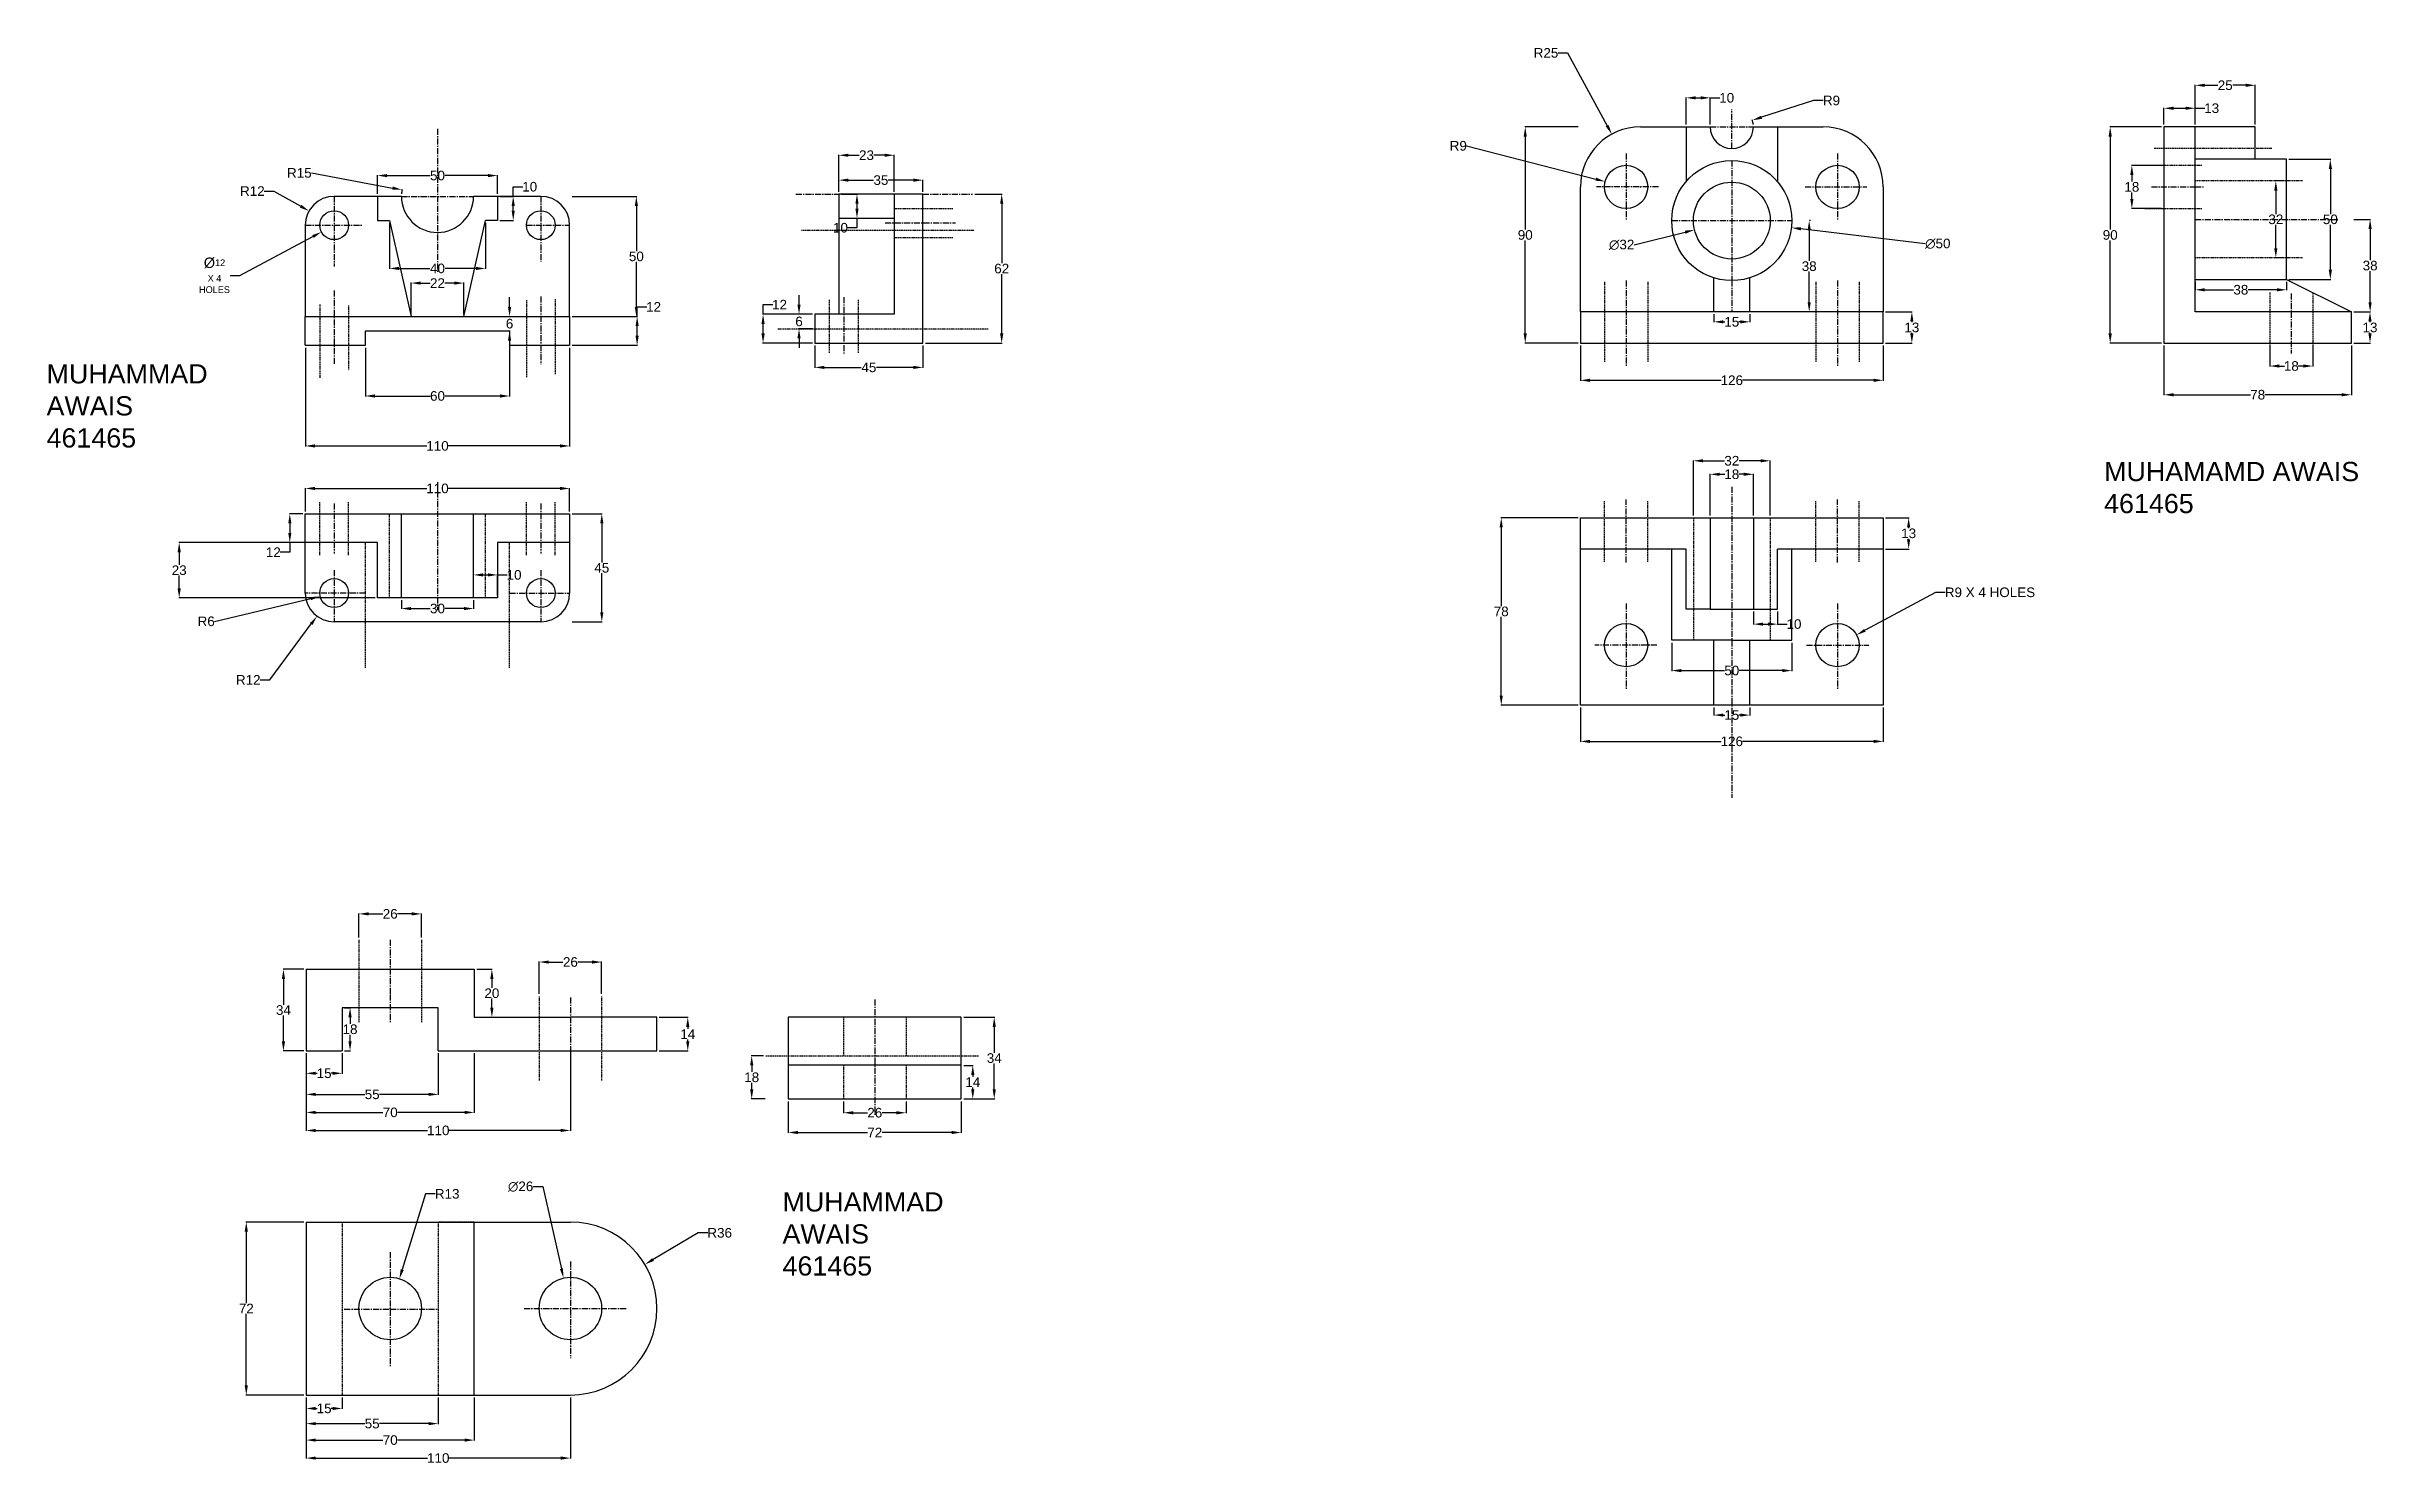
# Model space of a CAD drawing. Header units: inches. Extents: x 173 to 1143, y -427 to 163.
import ezdxf

# ---------------------------------------------------------------- set-up
doc = ezdxf.new("R2010")
doc.units = ezdxf.units.IN
doc.header["$MEASUREMENT"] = 0
doc.linetypes.add('CENTERX2', pattern=[4, 2.5, -0.5, 0.5, -0.5])
doc.linetypes.add('HIDDENX2', pattern=[0.75, 0.5, -0.25])
for name, color, linetype in [('Layer1', 130, 'CENTERX2'), ('Layer2', 41, 'HIDDENX2'), ('Layer3', 7, 'Continuous')]:
    doc.layers.add(name, color=color, linetype=linetype)
doc.styles.get("Standard").update_dxf_attribs({"font": 'arial.ttf'})
doc.dimstyles.get("Standard").update_dxf_attribs({"dimtxt": 4, "dimasz": 4, "dimexe": 0.18, "dimexo": 1, "dimgap": 0.2, "dimtad": 0, "dimtih": 1, "dimtoh": 1, "dimdec": 4, "dimdsep": 46, "dimtxsty": 'Standard', "dimcen": 0.09, "dimclrd": 83, "dimclre": 83, "dimclrt": 4, "dimadec": 0, "dimazin": 0, "dimtfac": 1, "dimtdec": 4, "dimtofl": 0, "dimtmove": 0, "dimatfit": 3, "dimfxl": 1, "dimtolj": 1, "dimtzin": 0, "dimarcsym": 0})

msp = doc.modelspace()

# ---------------------------------------------------------------- texts
at = {"layer": 'Layer3', "char_height": 8, "attachment_point": 1}
for s, width, insert in [('MUHAMMAD AWAIS\\P461465', 94.890277, (172.52944, 30.63568)), ('MUHAMAMD AWAIS\\P461465', 106.8973505, (1028.85908, -10.02136)), ('MUHAMMAD AWAIS\\P461465', 99.1750805, (478.82979, -314.08268))]:
    msp.add_mtext_dynamic_manual_height_columns(s, width=width, gutter_width=1, heights=[0], dxfattribs=dict(at, insert=insert))

# ---------------------------------------------------------------- blocks, each defined once
blk = doc.blocks.new('*D2')
at = {"layer": 'Defpoints', "color": 0, "transparency": 16777216}
for p in [(280.23, 38.5), (390.23, 38.5), (390.23, -3.39)]:
    blk.add_point(p, dxfattribs=at)
at = {"layer": 'Layer3', "color": 83, "lineweight": -2, "transparency": 16777216}
for p, q in [((280.23, 37.5), (280.23, -3.57)), ((390.23, 37.5), (390.23, -3.57)), ((284.23, -3.39), (330.8, -3.39)), ((386.23, -3.39), (339.65, -3.39))]:
    blk.add_line(p, q, dxfattribs=at)
at = {"layer": 'Layer3', "color": 83, "transparency": 16777216}
for points in [[(284.23, -2.73), (284.23, -4.06), (280.23, -3.39)], [(386.23, -2.73), (386.23, -4.06), (390.23, -3.39)]]:
    blk.add_solid(points, dxfattribs=at)
at = {"layer": 'Layer3', "color": 4, "transparency": 16777216, "insert": (335.23, -3.39), "char_height": 4, "attachment_point": 5}
blk.add_mtext('\\A1;110', dxfattribs=at)
blk = doc.blocks.new('*D3')
at = {"layer": 'Defpoints', "color": 0, "transparency": 16777216}
for p in [(390.23, 100.5), (417.99, 100.5), (390.23, 50.5)]:
    blk.add_point(p, dxfattribs=at)
at = {"layer": 'Layer3', "color": 83, "lineweight": -2, "transparency": 16777216}
for p, q in [((391.23, 100.5), (418.17, 100.5)), ((417.99, 96.5), (417.99, 77.74)), ((417.99, 54.5), (417.99, 73.26)), ((391.23, 50.5), (418.17, 50.5))]:
    blk.add_line(p, q, dxfattribs=at)
at = {"layer": 'Layer3', "color": 83, "transparency": 16777216}
for points in [[(417.33, 96.5), (418.66, 96.5), (417.99, 100.5)], [(417.33, 54.5), (418.66, 54.5), (417.99, 50.5)]]:
    blk.add_solid(points, dxfattribs=at)
at = {"layer": 'Layer3', "color": 4, "transparency": 16777216, "insert": (417.99, 75.5), "char_height": 4, "attachment_point": 5}
blk.add_mtext('\\A1;50', dxfattribs=at)
blk = doc.blocks.new('*D4')
at = {"layer": 'Defpoints', "color": 0, "transparency": 16777216}
for p in [(390.23, 50.5), (418.32, 50.5), (390.23, 38.5)]:
    blk.add_point(p, dxfattribs=at)
at = {"layer": 'Layer3', "color": 83, "lineweight": -2, "transparency": 16777216}
for p, q in [((391.23, 50.5), (418.5, 50.5)), ((418.32, 50.5), (418.32, 54.5)), ((418.32, 54.5), (422.32, 54.5)), ((418.32, 42.5), (418.32, 46.5)), ((391.23, 38.5), (418.5, 38.5))]:
    blk.add_line(p, q, dxfattribs=at)
at = {"layer": 'Layer3', "color": 83, "transparency": 16777216}
for points in [[(417.65, 46.5), (418.98, 46.5), (418.32, 50.5)], [(417.65, 42.5), (418.98, 42.5), (418.32, 38.5)]]:
    blk.add_solid(points, dxfattribs=at)
at = {"layer": 'Layer3', "color": 4, "transparency": 16777216, "insert": (425.17, 54.5), "char_height": 4, "attachment_point": 5}
blk.add_mtext('\\A1;12', dxfattribs=at)
blk = doc.blocks.new('*D5')
at = {"layer": 'Defpoints', "color": 0, "transparency": 16777216}
for p in [(305.23, 38.5), (365.23, 38.5), (365.23, 17.4)]:
    blk.add_point(p, dxfattribs=at)
at = {"layer": 'Layer3', "color": 83, "lineweight": -2, "transparency": 16777216}
for p, q in [((305.23, 37.5), (305.23, 17.22)), ((365.23, 37.5), (365.23, 17.22)), ((309.23, 17.4), (332.16, 17.4)), ((361.23, 17.4), (338.3, 17.4))]:
    blk.add_line(p, q, dxfattribs=at)
at = {"layer": 'Layer3', "color": 83, "transparency": 16777216}
for points in [[(309.23, 18.07), (309.23, 16.74), (305.23, 17.4)], [(361.23, 18.07), (361.23, 16.74), (365.23, 17.4)]]:
    blk.add_solid(points, dxfattribs=at)
at = {"layer": 'Layer3', "color": 4, "transparency": 16777216, "insert": (335.23, 17.4), "char_height": 4, "attachment_point": 5}
blk.add_mtext('\\A1;60', dxfattribs=at)
blk = doc.blocks.new('*D6')
at = {"layer": 'Defpoints', "color": 0, "transparency": 16777216}
for p in [(360.23, 109.16), (310.23, 100.5), (360.23, 100.5)]:
    blk.add_point(p, dxfattribs=at)
at = {"layer": 'Layer3', "color": 83, "lineweight": -2, "transparency": 16777216}
for p, q in [((310.23, 101.5), (310.23, 109.34)), ((314.23, 109.16), (332.17, 109.16)), ((356.23, 109.16), (338.28, 109.16)), ((360.23, 101.5), (360.23, 109.34))]:
    blk.add_line(p, q, dxfattribs=at)
at = {"layer": 'Layer3', "color": 83, "transparency": 16777216}
for points in [[(314.23, 109.82), (314.23, 108.49), (310.23, 109.16)], [(356.23, 109.82), (356.23, 108.49), (360.23, 109.16)]]:
    blk.add_solid(points, dxfattribs=at)
at = {"layer": 'Layer3', "color": 4, "transparency": 16777216, "insert": (335.23, 109.16), "char_height": 4, "attachment_point": 5}
blk.add_mtext('\\A1;50', dxfattribs=at)
blk = doc.blocks.new('*D7')
at = {"layer": 'Defpoints', "color": 0, "transparency": 16777216}
for p in [(360.23, 100.5), (366.74, 100.5), (360.23, 90.5)]:
    blk.add_point(p, dxfattribs=at)
at = {"layer": 'Layer3', "color": 83, "lineweight": -2, "transparency": 16777216}
for p, q in [((361.23, 100.5), (366.92, 100.5)), ((366.74, 100.5), (366.74, 104.5)), ((366.74, 104.5), (370.74, 104.5)), ((361.23, 90.5), (366.92, 90.5)), ((366.74, 94.5), (366.74, 96.5))]:
    blk.add_line(p, q, dxfattribs=at)
at = {"layer": 'Layer3', "color": 83, "transparency": 16777216}
for points in [[(366.08, 96.5), (367.41, 96.5), (366.74, 100.5)], [(366.08, 94.5), (367.41, 94.5), (366.74, 90.5)]]:
    blk.add_solid(points, dxfattribs=at)
at = {"layer": 'Layer3', "color": 4, "transparency": 16777216, "insert": (373.61, 104.5), "char_height": 4, "attachment_point": 5}
blk.add_mtext('\\A1;10', dxfattribs=at)
blk = doc.blocks.new('*D8')
at = {"layer": 'Defpoints', "color": 0, "transparency": 16777216}
for p in [(346.23, 64.41), (324.23, 50.5), (346.23, 50.5)]:
    blk.add_point(p, dxfattribs=at)
at = {"layer": 'Layer3', "color": 83, "lineweight": -2, "transparency": 16777216}
for p, q in [((324.23, 51.5), (324.23, 64.59)), ((328.23, 64.41), (332.15, 64.41)), ((342.23, 64.41), (338.31, 64.41)), ((346.23, 51.5), (346.23, 64.59))]:
    blk.add_line(p, q, dxfattribs=at)
at = {"layer": 'Layer3', "color": 83, "transparency": 16777216}
for points in [[(328.23, 65.07), (328.23, 63.74), (324.23, 64.41)], [(342.23, 65.07), (342.23, 63.74), (346.23, 64.41)]]:
    blk.add_solid(points, dxfattribs=at)
at = {"layer": 'Layer3', "color": 4, "transparency": 16777216, "insert": (335.23, 64.41), "char_height": 4, "attachment_point": 5}
blk.add_mtext('\\A1;22', dxfattribs=at)
blk = doc.blocks.new('*D9')
at = {"layer": 'Defpoints', "color": 0, "transparency": 16777216}
for p in [(281.79, 94.42), (292.23, 88.5)]:
    blk.add_point(p, dxfattribs=at)
at = {"layer": 'Layer3', "color": 83, "lineweight": -2, "transparency": 16777216}
for p, q in [((263.14, 102.72), (267.14, 102.72)), ((267.14, 102.72), (278.31, 96.39)), ((292.14, 88.5), (292.32, 88.5)), ((292.23, 88.41), (292.23, 88.59))]:
    blk.add_line(p, q, dxfattribs=at)
at = {"layer": 'Layer3', "color": 83, "transparency": 16777216}
blk.add_solid([(278.64, 96.97), (277.98, 95.81), (281.79, 94.42)], dxfattribs=at)
at = {"layer": 'Layer3', "color": 4, "transparency": 16777216, "insert": (258.18, 102.72), "char_height": 4, "attachment_point": 5}
blk.add_mtext('\\A1;R12', dxfattribs=at)
blk = doc.blocks.new('*D10')
at = {"layer": 'Defpoints', "color": 0, "transparency": 16777216}
for p in [(297.52, 91.32), (286.93, 85.68)]:
    blk.add_point(p, dxfattribs=at)
at = {"layer": 'Layer3', "color": 83, "lineweight": -2, "transparency": 16777216}
for p, q in [((292.14, 88.5), (292.32, 88.5)), ((292.23, 88.41), (292.23, 88.59)), ((252.96, 67.63), (283.4, 83.81)), ((248.96, 67.63), (252.96, 67.63))]:
    blk.add_line(p, q, dxfattribs=at)
at = {"layer": 'Layer3', "color": 83, "transparency": 16777216}
blk.add_solid([(283.08, 84.4), (283.71, 83.22), (286.93, 85.68)], dxfattribs=at)
at = {"layer": 'Layer3', "color": 4, "transparency": 16777216, "insert": (242.42, 67.63), "char_height": 4, "width": 10.1751, "attachment_point": 5}
blk.add_mtext('\\A1;{\\H1.08333x;Ø\\fMS Shell Dlg 2|b0|i0|c0|p0;\\H0.65385x;12 X 4 HOLES}', dxfattribs=at)
blk = doc.blocks.new('*D11')
at = {"layer": 'Defpoints', "color": 0, "transparency": 16777216}
for p in [(360, 50.5), (360, 44.5), (365.23, 44.5)]:
    blk.add_point(p, dxfattribs=at)
at = {"layer": 'Layer3', "color": 83, "lineweight": -2, "transparency": 16777216}
for p, q in [((365.23, 54.5), (365.23, 58.5)), ((361, 50.5), (365.41, 50.5)), ((361, 44.5), (365.41, 44.5)), ((365.23, 40.5), (365.23, 36.5))]:
    blk.add_line(p, q, dxfattribs=at)
at = {"layer": 'Layer3', "color": 83, "transparency": 16777216}
for points in [[(364.56, 54.5), (365.89, 54.5), (365.23, 50.5)], [(364.56, 40.5), (365.89, 40.5), (365.23, 44.5)]]:
    blk.add_solid(points, dxfattribs=at)
at = {"layer": 'Layer3', "color": 4, "transparency": 16777216, "insert": (365.23, 47.5), "char_height": 4, "attachment_point": 5}
blk.add_mtext('\\A1;6', dxfattribs=at)
blk = doc.blocks.new('*D12')
at = {"layer": 'Defpoints', "color": 0, "transparency": 16777216}
for p in [(320.48, 103.24), (335.23, 100.5)]:
    blk.add_point(p, dxfattribs=at)
at = {"layer": 'Layer3', "color": 83, "lineweight": -2, "transparency": 16777216}
for p, q in [((282.73, 110.26), (316.55, 103.97)), ((335.14, 100.5), (335.32, 100.5)), ((335.23, 100.41), (335.23, 100.59))]:
    blk.add_line(p, q, dxfattribs=at)
blk.add_arc((335.23, 100.5), 15, 168.78144, 176.18028, dxfattribs=at)
at = {"layer": 'Layer3', "color": 83, "transparency": 16777216}
blk.add_solid([(316.67, 104.63), (316.42, 103.32), (320.48, 103.24)], dxfattribs=at)
at = {"layer": 'Layer3', "color": 4, "transparency": 16777216, "insert": (277.74, 110.26), "char_height": 4, "attachment_point": 5}
blk.add_mtext('\\A1;R15', dxfattribs=at)
blk = doc.blocks.new('*D13')
at = {"layer": 'Defpoints', "color": 0, "transparency": 16777216}
for p in [(315.23, 90.5), (355.23, 90.5), (355.23, 70.5)]:
    blk.add_point(p, dxfattribs=at)
at = {"layer": 'Layer3', "color": 83, "lineweight": -2, "transparency": 16777216}
for p, q in [((315.23, 89.5), (315.23, 70.32)), ((355.23, 89.5), (355.23, 70.32)), ((319.23, 70.5), (332.09, 70.5)), ((351.23, 70.5), (338.37, 70.5))]:
    blk.add_line(p, q, dxfattribs=at)
at = {"layer": 'Layer3', "color": 83, "transparency": 16777216}
for points in [[(319.23, 71.17), (319.23, 69.83), (315.23, 70.5)], [(351.23, 71.17), (351.23, 69.83), (355.23, 70.5)]]:
    blk.add_solid(points, dxfattribs=at)
at = {"layer": 'Layer3', "color": 4, "transparency": 16777216, "insert": (335.23, 70.5), "char_height": 4, "attachment_point": 5}
blk.add_mtext('\\A1;40', dxfattribs=at)
blk = doc.blocks.new('*D14')
at = {"layer": 'Defpoints', "color": 0, "transparency": 16777216}
for p in [(492.28, 39.43), (537.28, 39.43), (537.28, 29.3)]:
    blk.add_point(p, dxfattribs=at)
at = {"layer": 'Layer3', "color": 83, "lineweight": -2, "transparency": 16777216}
for p, q in [((492.28, 38.43), (492.28, 29.12)), ((496.28, 29.3), (511.62, 29.3)), ((533.28, 29.3), (517.94, 29.3)), ((537.28, 38.43), (537.28, 29.12))]:
    blk.add_line(p, q, dxfattribs=at)
at = {"layer": 'Layer3', "color": 83, "transparency": 16777216}
for points in [[(496.28, 29.97), (496.28, 28.64), (492.28, 29.3)], [(533.28, 29.97), (533.28, 28.64), (537.28, 29.3)]]:
    blk.add_solid(points, dxfattribs=at)
at = {"layer": 'Layer3', "color": 4, "transparency": 16777216, "insert": (514.78, 29.3), "char_height": 4, "attachment_point": 5}
blk.add_mtext('\\A1;45', dxfattribs=at)
blk = doc.blocks.new('*D15')
at = {"layer": 'Defpoints', "color": 0, "transparency": 16777216}
for p in [(470.73, 51.43), (492.28, 51.43), (492.28, 39.43)]:
    blk.add_point(p, dxfattribs=at)
at = {"layer": 'Layer3', "color": 83, "lineweight": -2, "transparency": 16777216}
for p, q in [((491.28, 51.43), (470.55, 51.43)), ((470.73, 51.43), (470.73, 55.43)), ((470.73, 55.43), (474.73, 55.43)), ((491.28, 39.43), (470.55, 39.43)), ((470.73, 43.43), (470.73, 47.43))]:
    blk.add_line(p, q, dxfattribs=at)
at = {"layer": 'Layer3', "color": 83, "transparency": 16777216}
for points in [[(470.06, 47.43), (471.4, 47.43), (470.73, 51.43)], [(470.06, 43.43), (471.4, 43.43), (470.73, 39.43)]]:
    blk.add_solid(points, dxfattribs=at)
at = {"layer": 'Layer3', "color": 4, "transparency": 16777216, "insert": (477.59, 55.43), "char_height": 4, "attachment_point": 5}
blk.add_mtext('\\A1;12', dxfattribs=at)
blk = doc.blocks.new('*D16')
at = {"layer": 'Defpoints', "color": 0, "transparency": 16777216}
for p in [(485.7, 51.43), (492.28, 51.43), (492.28, 45.43)]:
    blk.add_point(p, dxfattribs=at)
at = {"layer": 'Layer3', "color": 83, "lineweight": -2, "transparency": 16777216}
for p, q in [((485.7, 55.43), (485.7, 59.43)), ((491.28, 51.43), (485.52, 51.43)), ((491.28, 45.43), (485.52, 45.43)), ((485.7, 41.43), (485.7, 37.43))]:
    blk.add_line(p, q, dxfattribs=at)
at = {"layer": 'Layer3', "color": 83, "transparency": 16777216}
for points in [[(485.03, 55.43), (486.36, 55.43), (485.7, 51.43)], [(485.03, 41.43), (486.36, 41.43), (485.7, 45.43)]]:
    blk.add_solid(points, dxfattribs=at)
at = {"layer": 'Layer3', "color": 4, "transparency": 16777216, "insert": (485.7, 48.43), "char_height": 4, "attachment_point": 5}
blk.add_mtext('\\A1;6', dxfattribs=at)
blk = doc.blocks.new('*D18')
at = {"layer": 'Defpoints', "color": 0, "transparency": 16777216}
for p in [(537.28, 107.26), (502.28, 101.43), (537.28, 101.43)]:
    blk.add_point(p, dxfattribs=at)
at = {"layer": 'Layer3', "color": 83, "lineweight": -2, "transparency": 16777216}
for p, q in [((502.28, 102.43), (502.28, 107.44)), ((506.28, 107.26), (516.7, 107.26)), ((533.28, 107.26), (522.86, 107.26)), ((537.28, 102.43), (537.28, 107.44))]:
    blk.add_line(p, q, dxfattribs=at)
at = {"layer": 'Layer3', "color": 83, "transparency": 16777216}
for points in [[(506.28, 107.93), (506.28, 106.59), (502.28, 107.26)], [(533.28, 107.93), (533.28, 106.59), (537.28, 107.26)]]:
    blk.add_solid(points, dxfattribs=at)
at = {"layer": 'Layer3', "color": 4, "transparency": 16777216, "insert": (519.78, 107.26), "char_height": 4, "attachment_point": 5}
blk.add_mtext('\\A1;35', dxfattribs=at)
blk = doc.blocks.new('*D19')
at = {"layer": 'Defpoints', "color": 0, "transparency": 16777216}
for p in [(525.28, 117.63), (502.28, 101.43), (525.28, 101.43)]:
    blk.add_point(p, dxfattribs=at)
at = {"layer": 'Layer3', "color": 83, "lineweight": -2, "transparency": 16777216}
for p, q in [((502.28, 102.43), (502.28, 117.81)), ((506.28, 117.63), (510.68, 117.63)), ((521.28, 117.63), (516.88, 117.63)), ((525.28, 102.43), (525.28, 117.81))]:
    blk.add_line(p, q, dxfattribs=at)
at = {"layer": 'Layer3', "color": 83, "transparency": 16777216}
for points in [[(506.28, 118.3), (506.28, 116.96), (502.28, 117.63)], [(521.28, 118.3), (521.28, 116.96), (525.28, 117.63)]]:
    blk.add_solid(points, dxfattribs=at)
at = {"layer": 'Layer3', "color": 4, "transparency": 16777216, "insert": (513.78, 117.63), "char_height": 4, "attachment_point": 5}
blk.add_mtext('\\A1;23', dxfattribs=at)
blk = doc.blocks.new('*D20')
at = {"layer": 'Defpoints', "color": 0, "transparency": 16777216}
for p in [(502.28, 101.43), (502.28, 91.43), (509.82, 91.43)]:
    blk.add_point(p, dxfattribs=at)
at = {"layer": 'Layer3', "color": 83, "lineweight": -2, "transparency": 16777216}
for p, q in [((503.28, 101.43), (510, 101.43)), ((509.82, 97.43), (509.82, 95.43)), ((503.28, 91.43), (510, 91.43)), ((509.82, 87.43), (505.82, 87.43)), ((509.82, 91.43), (509.82, 87.43))]:
    blk.add_line(p, q, dxfattribs=at)
at = {"layer": 'Layer3', "color": 83, "transparency": 16777216}
for points in [[(509.16, 97.43), (510.49, 97.43), (509.82, 101.43)], [(509.16, 95.43), (510.49, 95.43), (509.82, 91.43)]]:
    blk.add_solid(points, dxfattribs=at)
at = {"layer": 'Layer3', "color": 4, "transparency": 16777216, "insert": (502.95, 87.43), "char_height": 4, "attachment_point": 5}
blk.add_mtext('\\A1;10', dxfattribs=at)
blk = doc.blocks.new('*D21')
at = {"layer": 'Defpoints', "color": 0, "transparency": 16777216}
for p in [(557.93, 101.43), (570.05, 101.43), (537.28, 39.43)]:
    blk.add_point(p, dxfattribs=at)
at = {"layer": 'Layer3', "color": 83, "lineweight": -2, "transparency": 16777216}
for p, q in [((558.93, 101.43), (570.23, 101.43)), ((570.05, 97.43), (570.05, 72.67)), ((570.05, 43.43), (570.05, 68.19)), ((538.28, 39.43), (570.23, 39.43))]:
    blk.add_line(p, q, dxfattribs=at)
at = {"layer": 'Layer3', "color": 83, "transparency": 16777216}
for points in [[(569.38, 97.43), (570.72, 97.43), (570.05, 101.43)], [(569.38, 43.43), (570.72, 43.43), (570.05, 39.43)]]:
    blk.add_solid(points, dxfattribs=at)
at = {"layer": 'Layer3', "color": 4, "transparency": 16777216, "insert": (570.05, 70.43), "char_height": 4, "attachment_point": 5}
blk.add_mtext('\\A1;62', dxfattribs=at)
blk = doc.blocks.new('*D22')
at = {"layer": 'Defpoints', "color": 0, "transparency": 16777216}
for p in [(390.23, -21.08), (280.23, -31.64), (390.23, -31.64)]:
    blk.add_point(p, dxfattribs=at)
at = {"layer": 'Layer3', "color": 83, "lineweight": -2, "transparency": 16777216}
for p, q in [((280.23, -30.64), (280.23, -20.9)), ((284.23, -21.08), (330.8, -21.08)), ((386.23, -21.08), (339.65, -21.08)), ((390.23, -30.64), (390.23, -20.9))]:
    blk.add_line(p, q, dxfattribs=at)
at = {"layer": 'Layer3', "color": 83, "transparency": 16777216}
for points in [[(284.23, -20.41), (284.23, -21.74), (280.23, -21.08)], [(386.23, -20.41), (386.23, -21.74), (390.23, -21.08)]]:
    blk.add_solid(points, dxfattribs=at)
at = {"layer": 'Layer3', "color": 4, "transparency": 16777216, "insert": (335.23, -21.08), "char_height": 4, "attachment_point": 5}
blk.add_mtext('\\A1;110', dxfattribs=at)
blk = doc.blocks.new('*D23')
at = {"layer": 'Defpoints', "color": 0, "transparency": 16777216}
for p in [(390.23, -31.64), (390.23, -76.64), (403.61, -76.64)]:
    blk.add_point(p, dxfattribs=at)
at = {"layer": 'Layer3', "color": 83, "lineweight": -2, "transparency": 16777216}
for p, q in [((391.23, -31.64), (403.79, -31.64)), ((403.61, -35.64), (403.61, -51.9)), ((403.61, -72.64), (403.61, -56.37)), ((391.23, -76.64), (403.79, -76.64))]:
    blk.add_line(p, q, dxfattribs=at)
at = {"layer": 'Layer3', "color": 83, "transparency": 16777216}
for points in [[(402.95, -35.64), (404.28, -35.64), (403.61, -31.64)], [(402.95, -72.64), (404.28, -72.64), (403.61, -76.64)]]:
    blk.add_solid(points, dxfattribs=at)
at = {"layer": 'Layer3', "color": 4, "transparency": 16777216, "insert": (403.61, -54.14), "char_height": 4, "attachment_point": 5}
blk.add_mtext('\\A1;45', dxfattribs=at)
blk = doc.blocks.new('*D24')
at = {"layer": 'Defpoints', "color": 0, "transparency": 16777216}
for p in [(320.23, -66.64), (350.23, -66.64), (350.23, -71.08)]:
    blk.add_point(p, dxfattribs=at)
at = {"layer": 'Layer3', "color": 83, "lineweight": -2, "transparency": 16777216}
for p, q in [((320.23, -67.64), (320.23, -71.26)), ((350.23, -67.64), (350.23, -71.26)), ((324.23, -71.08), (332.17, -71.08)), ((346.23, -71.08), (338.28, -71.08))]:
    blk.add_line(p, q, dxfattribs=at)
at = {"layer": 'Layer3', "color": 83, "transparency": 16777216}
for points in [[(324.23, -70.42), (324.23, -71.75), (320.23, -71.08)], [(346.23, -70.42), (346.23, -71.75), (350.23, -71.08)]]:
    blk.add_solid(points, dxfattribs=at)
at = {"layer": 'Layer3', "color": 4, "transparency": 16777216, "insert": (335.23, -71.08), "char_height": 4, "attachment_point": 5}
blk.add_mtext('\\A1;30', dxfattribs=at)
blk = doc.blocks.new('*D25')
at = {"layer": 'Defpoints', "color": 0, "transparency": 16777216}
for p in [(280.23, -31.64), (273.76, -43.64), (280.23, -43.64)]:
    blk.add_point(p, dxfattribs=at)
at = {"layer": 'Layer3', "color": 83, "lineweight": -2, "transparency": 16777216}
for p, q in [((279.23, -31.64), (273.58, -31.64)), ((273.76, -35.64), (273.76, -39.64)), ((273.76, -47.64), (269.76, -47.64)), ((279.23, -43.64), (273.58, -43.64)), ((273.76, -43.64), (273.76, -47.64))]:
    blk.add_line(p, q, dxfattribs=at)
at = {"layer": 'Layer3', "color": 83, "transparency": 16777216}
for points in [[(273.1, -35.64), (274.43, -35.64), (273.76, -31.64)], [(273.1, -39.64), (274.43, -39.64), (273.76, -43.64)]]:
    blk.add_solid(points, dxfattribs=at)
at = {"layer": 'Layer3', "color": 4, "transparency": 16777216, "insert": (266.91, -47.64), "char_height": 4, "attachment_point": 5}
blk.add_mtext('\\A1;12', dxfattribs=at)
blk = doc.blocks.new('*D26')
at = {"layer": 'Defpoints', "color": 0, "transparency": 16777216}
for p in [(360.23, -57.08), (350.23, -66.64), (360.23, -66.64)]:
    blk.add_point(p, dxfattribs=at)
at = {"layer": 'Layer3', "color": 83, "lineweight": -2, "transparency": 16777216}
for p, q in [((350.23, -65.64), (350.23, -56.9)), ((354.23, -57.08), (356.23, -57.08)), ((360.23, -65.64), (360.23, -56.9)), ((360.23, -57.08), (364.23, -57.08))]:
    blk.add_line(p, q, dxfattribs=at)
at = {"layer": 'Layer3', "color": 83, "transparency": 16777216}
for points in [[(354.23, -56.42), (354.23, -57.75), (350.23, -57.08)], [(356.23, -56.42), (356.23, -57.75), (360.23, -57.08)]]:
    blk.add_solid(points, dxfattribs=at)
at = {"layer": 'Layer3', "color": 4, "transparency": 16777216, "insert": (367.1, -57.08), "char_height": 4, "attachment_point": 5}
blk.add_mtext('\\A1;10', dxfattribs=at)
blk = doc.blocks.new('*D27')
at = {"layer": 'Defpoints', "color": 0, "transparency": 16777216}
for p in [(286.39, -66.02), (292.23, -64.64)]:
    blk.add_point(p, dxfattribs=at)
at = {"layer": 'Layer3', "color": 83, "lineweight": -2, "transparency": 16777216}
for p, q in [((242.39, -76.42), (282.5, -66.94)), ((292.14, -64.64), (292.32, -64.64)), ((292.23, -64.73), (292.23, -64.55))]:
    blk.add_line(p, q, dxfattribs=at)
at = {"layer": 'Layer3', "color": 83, "transparency": 16777216}
blk.add_solid([(282.34, -66.29), (282.65, -67.58), (286.39, -66.02)], dxfattribs=at)
at = {"layer": 'Layer3', "color": 4, "transparency": 16777216, "insert": (238.96, -76.42), "char_height": 4, "attachment_point": 5}
blk.add_mtext('\\A1;R6', dxfattribs=at)
blk = doc.blocks.new('*D28')
at = {"layer": 'Defpoints', "color": 0, "transparency": 16777216}
for p in [(292.23, -64.64), (285.08, -74.27)]:
    blk.add_point(p, dxfattribs=at)
at = {"layer": 'Layer3', "color": 83, "lineweight": -2, "transparency": 16777216}
for p, q in [((292.14, -64.64), (292.32, -64.64)), ((292.23, -64.73), (292.23, -64.55)), ((265.42, -100.76), (282.69, -77.48)), ((261.42, -100.76), (265.42, -100.76))]:
    blk.add_line(p, q, dxfattribs=at)
at = {"layer": 'Layer3', "color": 83, "transparency": 16777216}
blk.add_solid([(282.16, -77.09), (283.23, -77.88), (285.08, -74.27)], dxfattribs=at)
at = {"layer": 'Layer3', "color": 4, "transparency": 16777216, "insert": (256.46, -100.76), "char_height": 4, "attachment_point": 5}
blk.add_mtext('\\A1;R12', dxfattribs=at)
blk = doc.blocks.new('*D29')
at = {"layer": 'Defpoints', "color": 0, "transparency": 16777216}
for p in [(227.73, -43.64), (310.23, -43.64), (310.23, -66.64)]:
    blk.add_point(p, dxfattribs=at)
at = {"layer": 'Layer3', "color": 83, "lineweight": -2, "transparency": 16777216}
for p, q in [((309.23, -43.64), (227.55, -43.64)), ((227.73, -47.64), (227.73, -52.89)), ((227.73, -62.64), (227.73, -57.38)), ((309.23, -66.64), (227.55, -66.64))]:
    blk.add_line(p, q, dxfattribs=at)
at = {"layer": 'Layer3', "color": 83, "transparency": 16777216}
for points in [[(227.06, -47.64), (228.4, -47.64), (227.73, -43.64)], [(227.06, -62.64), (228.4, -62.64), (227.73, -66.64)]]:
    blk.add_solid(points, dxfattribs=at)
at = {"layer": 'Layer3', "color": 4, "transparency": 16777216, "insert": (227.73, -55.14), "char_height": 4, "attachment_point": 5}
blk.add_mtext('\\A1;23', dxfattribs=at)
blk = doc.blocks.new('*D32')
at = {"layer": 'Defpoints', "color": 0, "transparency": 16777216}
for p in [(936.91, 52.43), (936.91, 39.43), (948.85, 39.43)]:
    blk.add_point(p, dxfattribs=at)
at = {"layer": 'Layer3', "color": 83, "lineweight": -2, "transparency": 16777216}
for p, q in [((937.91, 52.43), (949.03, 52.43)), ((937.91, 39.43), (949.03, 39.43)), ((948.85, 48.43), (948.85, 48.17)), ((948.85, 43.43), (948.85, 43.69))]:
    blk.add_line(p, q, dxfattribs=at)
at = {"layer": 'Layer3', "color": 83, "transparency": 16777216}
for points in [[(948.18, 48.43), (949.52, 48.43), (948.85, 52.43)], [(948.18, 43.43), (949.52, 43.43), (948.85, 39.43)]]:
    blk.add_solid(points, dxfattribs=at)
at = {"layer": 'Layer3', "color": 4, "transparency": 16777216, "insert": (948.85, 45.93), "char_height": 4, "attachment_point": 5}
blk.add_mtext('\\A1;13', dxfattribs=at)
blk = doc.blocks.new('*D33')
at = {"layer": 'Defpoints', "color": 0, "transparency": 16777216}
for p in [(810.91, 39.43), (936.91, 39.43), (936.91, 23.93)]:
    blk.add_point(p, dxfattribs=at)
at = {"layer": 'Layer3', "color": 83, "lineweight": -2, "transparency": 16777216}
for p, q in [((810.91, 38.43), (810.91, 23.75)), ((936.91, 38.43), (936.91, 23.75)), ((814.91, 23.93), (869.48, 23.93)), ((932.91, 23.93), (878.33, 23.93))]:
    blk.add_line(p, q, dxfattribs=at)
at = {"layer": 'Layer3', "color": 83, "transparency": 16777216}
for points in [[(814.91, 24.6), (814.91, 23.26), (810.91, 23.93)], [(932.91, 24.6), (932.91, 23.26), (936.91, 23.93)]]:
    blk.add_solid(points, dxfattribs=at)
at = {"layer": 'Layer3', "color": 4, "transparency": 16777216, "insert": (873.91, 23.93), "char_height": 4, "attachment_point": 5}
blk.add_mtext('\\A1;126', dxfattribs=at)
blk = doc.blocks.new('*D34')
at = {"layer": 'Defpoints', "color": 0, "transparency": 16777216}
for p in [(866.41, 52.43), (881.41, 52.43), (881.41, 48.26)]:
    blk.add_point(p, dxfattribs=at)
at = {"layer": 'Layer3', "color": 83, "lineweight": -2, "transparency": 16777216}
for p, q in [((866.41, 51.43), (866.41, 48.08)), ((881.41, 51.43), (881.41, 48.08)), ((870.41, 48.26), (871.01, 48.26)), ((877.41, 48.26), (876.8, 48.26))]:
    blk.add_line(p, q, dxfattribs=at)
at = {"layer": 'Layer3', "color": 83, "transparency": 16777216}
for points in [[(870.41, 48.93), (870.41, 47.6), (866.41, 48.26)], [(877.41, 48.93), (877.41, 47.6), (881.41, 48.26)]]:
    blk.add_solid(points, dxfattribs=at)
at = {"layer": 'Layer3', "color": 4, "transparency": 16777216, "insert": (873.91, 48.26), "char_height": 4, "attachment_point": 5}
blk.add_mtext('\\A1;15', dxfattribs=at)
blk = doc.blocks.new('*D35')
at = {"layer": 'Defpoints', "color": 0, "transparency": 16777216}
for p in [(787.94, 129.43), (810.91, 129.43), (810.91, 39.43)]:
    blk.add_point(p, dxfattribs=at)
at = {"layer": 'Layer3', "color": 83, "lineweight": -2, "transparency": 16777216}
for p, q in [((809.91, 129.43), (787.76, 129.43)), ((787.94, 125.43), (787.94, 86.67)), ((787.94, 43.43), (787.94, 82.19)), ((809.91, 39.43), (787.76, 39.43))]:
    blk.add_line(p, q, dxfattribs=at)
at = {"layer": 'Layer3', "color": 83, "transparency": 16777216}
for points in [[(787.27, 125.43), (788.6, 125.43), (787.94, 129.43)], [(787.27, 43.43), (788.6, 43.43), (787.94, 39.43)]]:
    blk.add_solid(points, dxfattribs=at)
at = {"layer": 'Layer3', "color": 4, "transparency": 16777216, "insert": (787.94, 84.43), "char_height": 4, "attachment_point": 5}
blk.add_mtext('\\A1;90', dxfattribs=at)
blk = doc.blocks.new('*D36')
at = {"layer": 'Defpoints', "color": 0, "transparency": 16777216}
for p in [(864.91, 141.52), (854.91, 129.43), (864.91, 129.43)]:
    blk.add_point(p, dxfattribs=at)
at = {"layer": 'Layer3', "color": 83, "lineweight": -2, "transparency": 16777216}
for p, q in [((854.91, 130.43), (854.91, 141.7)), ((858.91, 141.52), (860.91, 141.52)), ((864.91, 130.43), (864.91, 141.7)), ((864.91, 141.52), (868.91, 141.52))]:
    blk.add_line(p, q, dxfattribs=at)
at = {"layer": 'Layer3', "color": 83, "transparency": 16777216}
for points in [[(858.91, 142.19), (858.91, 140.86), (854.91, 141.52)], [(860.91, 142.19), (860.91, 140.86), (864.91, 141.52)]]:
    blk.add_solid(points, dxfattribs=at)
at = {"layer": 'Layer3', "color": 4, "transparency": 16777216, "insert": (871.78, 141.52), "char_height": 4, "attachment_point": 5}
blk.add_mtext('\\A1;10', dxfattribs=at)
blk = doc.blocks.new('*D37')
at = {"layer": 'Defpoints', "color": 0, "transparency": 16777216}
for p in [(905.68, 90.43), (905.68, 52.43), (906.12, 52.43)]:
    blk.add_point(p, dxfattribs=at)
at = {"layer": 'Layer3', "color": 83, "lineweight": -2, "transparency": 16777216}
for p, q in [((906.68, 90.43), (906.3, 90.43)), ((906.12, 86.43), (906.12, 73.67)), ((906.12, 56.43), (906.12, 69.19)), ((906.68, 52.43), (906.3, 52.43))]:
    blk.add_line(p, q, dxfattribs=at)
at = {"layer": 'Layer3', "color": 83, "transparency": 16777216}
for points in [[(905.45, 86.43), (906.79, 86.43), (906.12, 90.43)], [(905.45, 56.43), (906.79, 56.43), (906.12, 52.43)]]:
    blk.add_solid(points, dxfattribs=at)
at = {"layer": 'Layer3', "color": 4, "transparency": 16777216, "insert": (906.12, 71.43), "char_height": 4, "attachment_point": 5}
blk.add_mtext('\\A1;38', dxfattribs=at)
blk = doc.blocks.new('*D38')
at = {"layer": 'Defpoints', "color": 0, "transparency": 16777216}
for p in [(821.19, 106.68), (829.91, 104.43)]:
    blk.add_point(p, dxfattribs=at)
at = {"layer": 'Layer3', "color": 83, "lineweight": -2, "transparency": 16777216}
for p, q in [((763.5, 121.56), (817.32, 107.68)), ((829.82, 104.43), (830, 104.43)), ((829.91, 104.34), (829.91, 104.52))]:
    blk.add_line(p, q, dxfattribs=at)
at = {"layer": 'Layer3', "color": 83, "transparency": 16777216}
blk.add_solid([(817.48, 108.32), (817.15, 107.03), (821.19, 106.68)], dxfattribs=at)
at = {"layer": 'Layer3', "color": 4, "transparency": 16777216, "insert": (760.07, 121.56), "char_height": 4, "attachment_point": 5}
blk.add_mtext('\\A1;R9', dxfattribs=at)
blk = doc.blocks.new('*D39')
at = {"layer": 'Defpoints', "color": 0, "transparency": 16777216}
for p in [(873.91, 129.43), (882.47, 132.19)]:
    blk.add_point(p, dxfattribs=at)
at = {"layer": 'Layer3', "color": 83, "lineweight": -2, "transparency": 16777216}
for p, q in [((907.98, 140.42), (886.28, 133.42)), ((911.98, 140.42), (907.98, 140.42)), ((873.82, 129.43), (874, 129.43)), ((873.91, 129.34), (873.91, 129.52))]:
    blk.add_line(p, q, dxfattribs=at)
blk.add_arc((873.91, 129.43), 9, 6.3662, 19.02974, dxfattribs=at)
at = {"layer": 'Layer3', "color": 83, "transparency": 16777216}
blk.add_solid([(886.07, 134.06), (886.48, 132.79), (882.47, 132.19)], dxfattribs=at)
at = {"layer": 'Layer3', "color": 4, "transparency": 16777216, "insert": (915.4, 140.42), "char_height": 4, "attachment_point": 5}
blk.add_mtext('\\A1;R9', dxfattribs=at)
blk = doc.blocks.new('*D40')
at = {"layer": 'Defpoints', "color": 0, "transparency": 16777216}
for p in [(823.97, 126.4), (835.91, 104.43)]:
    blk.add_point(p, dxfattribs=at)
at = {"layer": 'Layer3', "color": 83, "lineweight": -2, "transparency": 16777216}
for p, q in [((801.59, 160.23), (805.59, 160.23)), ((805.59, 160.23), (822.06, 129.91)), ((835.82, 104.43), (836, 104.43)), ((835.91, 104.34), (835.91, 104.52))]:
    blk.add_line(p, q, dxfattribs=at)
at = {"layer": 'Layer3', "color": 83, "transparency": 16777216}
blk.add_solid([(822.65, 130.23), (821.47, 129.59), (823.97, 126.4)], dxfattribs=at)
at = {"layer": 'Layer3', "color": 4, "transparency": 16777216, "insert": (796.59, 160.23), "char_height": 4, "attachment_point": 5}
blk.add_mtext('\\A1;R25', dxfattribs=at)
blk = doc.blocks.new('*D41')
at = {"layer": 'Defpoints', "color": 0, "transparency": 16777216}
for p in [(889.43, 94.29), (858.38, 86.57)]:
    blk.add_point(p, dxfattribs=at)
at = {"layer": 'Layer3', "color": 83, "lineweight": -2, "transparency": 16777216}
for p, q in [((873.82, 90.43), (874, 90.43)), ((873.91, 90.34), (873.91, 90.52)), ((833.3, 80.33), (854.5, 85.6))]:
    blk.add_line(p, q, dxfattribs=at)
at = {"layer": 'Layer3', "color": 83, "transparency": 16777216}
blk.add_solid([(854.34, 86.25), (854.66, 84.96), (858.38, 86.57)], dxfattribs=at)
at = {"layer": 'Layer3', "color": 4, "transparency": 16777216, "insert": (828.07, 80.33), "char_height": 4, "attachment_point": 5}
blk.add_mtext('\\A1;∅32', dxfattribs=at)
blk = doc.blocks.new('*D42')
at = {"layer": 'Defpoints', "color": 0, "transparency": 16777216}
for p in [(849.08, 93.41), (898.73, 87.45)]:
    blk.add_point(p, dxfattribs=at)
at = {"layer": 'Layer3', "color": 83, "lineweight": -2, "transparency": 16777216}
for p, q in [((873.82, 90.43), (874, 90.43)), ((873.91, 90.34), (873.91, 90.52)), ((954.42, 80.78), (902.7, 86.98))]:
    blk.add_line(p, q, dxfattribs=at)
at = {"layer": 'Layer3', "color": 83, "transparency": 16777216}
blk.add_solid([(902.78, 87.64), (902.62, 86.32), (898.73, 87.45)], dxfattribs=at)
at = {"layer": 'Layer3', "color": 4, "transparency": 16777216, "insert": (959.65, 80.78), "char_height": 4, "attachment_point": 5}
blk.add_mtext('\\A1;∅50', dxfattribs=at)
blk = doc.blocks.new('*D43')
at = {"layer": 'Defpoints', "color": 0, "transparency": 16777216}
for p in [(1053.77, 39.43), (1131.77, 39.43), (1131.77, 17.92)]:
    blk.add_point(p, dxfattribs=at)
at = {"layer": 'Layer3', "color": 83, "lineweight": -2, "transparency": 16777216}
for p, q in [((1053.77, 38.43), (1053.77, 17.74)), ((1131.77, 38.43), (1131.77, 17.74)), ((1057.77, 17.92), (1089.72, 17.92)), ((1127.77, 17.92), (1095.82, 17.92))]:
    blk.add_line(p, q, dxfattribs=at)
at = {"layer": 'Layer3', "color": 83, "transparency": 16777216}
for points in [[(1057.77, 18.58), (1057.77, 17.25), (1053.77, 17.92)], [(1127.77, 18.58), (1127.77, 17.25), (1131.77, 17.92)]]:
    blk.add_solid(points, dxfattribs=at)
at = {"layer": 'Layer3', "color": 4, "transparency": 16777216, "insert": (1092.77, 17.92), "char_height": 4, "attachment_point": 5}
blk.add_mtext('\\A1;78', dxfattribs=at)
blk = doc.blocks.new('*D44')
at = {"layer": 'Defpoints', "color": 0, "transparency": 16777216}
for p in [(1031.39, 129.43), (1053.77, 129.43), (1053.77, 39.43)]:
    blk.add_point(p, dxfattribs=at)
at = {"layer": 'Layer3', "color": 83, "lineweight": -2, "transparency": 16777216}
for p, q in [((1052.77, 129.43), (1031.21, 129.43)), ((1031.39, 125.43), (1031.39, 86.67)), ((1031.39, 43.43), (1031.39, 82.19)), ((1052.77, 39.43), (1031.21, 39.43))]:
    blk.add_line(p, q, dxfattribs=at)
at = {"layer": 'Layer3', "color": 83, "transparency": 16777216}
for points in [[(1030.72, 125.43), (1032.06, 125.43), (1031.39, 129.43)], [(1030.72, 43.43), (1032.06, 43.43), (1031.39, 39.43)]]:
    blk.add_solid(points, dxfattribs=at)
at = {"layer": 'Layer3', "color": 4, "transparency": 16777216, "insert": (1031.39, 84.43), "char_height": 4, "attachment_point": 5}
blk.add_mtext('\\A1;90', dxfattribs=at)
blk = doc.blocks.new('*D45')
at = {"layer": 'Defpoints', "color": 0, "transparency": 16777216}
for p in [(1131.77, 52.43), (1131.77, 39.43), (1139.52, 39.43)]:
    blk.add_point(p, dxfattribs=at)
at = {"layer": 'Layer3', "color": 83, "lineweight": -2, "transparency": 16777216}
for p, q in [((1132.77, 52.43), (1139.7, 52.43)), ((1132.77, 39.43), (1139.7, 39.43)), ((1139.52, 48.43), (1139.52, 48.17)), ((1139.52, 43.43), (1139.52, 43.69))]:
    blk.add_line(p, q, dxfattribs=at)
at = {"layer": 'Layer3', "color": 83, "transparency": 16777216}
for points in [[(1138.85, 48.43), (1140.19, 48.43), (1139.52, 52.43)], [(1138.85, 43.43), (1140.19, 43.43), (1139.52, 39.43)]]:
    blk.add_solid(points, dxfattribs=at)
at = {"layer": 'Layer3', "color": 4, "transparency": 16777216, "insert": (1139.52, 45.93), "char_height": 4, "attachment_point": 5}
blk.add_mtext('\\A1;13', dxfattribs=at)
blk = doc.blocks.new('*D47')
at = {"layer": 'Defpoints', "color": 0, "transparency": 16777216}
for p in [(1131.77, 90.93), (1139.57, 90.93), (1131.77, 52.43)]:
    blk.add_point(p, dxfattribs=at)
at = {"layer": 'Layer3', "color": 83, "lineweight": -2, "transparency": 16777216}
for p, q in [((1132.77, 90.93), (1139.75, 90.93)), ((1139.57, 86.93), (1139.57, 73.92)), ((1139.57, 56.43), (1139.57, 69.44)), ((1132.77, 52.43), (1139.75, 52.43))]:
    blk.add_line(p, q, dxfattribs=at)
at = {"layer": 'Layer3', "color": 83, "transparency": 16777216}
for points in [[(1138.9, 86.93), (1140.23, 86.93), (1139.57, 90.93)], [(1138.9, 56.43), (1140.23, 56.43), (1139.57, 52.43)]]:
    blk.add_solid(points, dxfattribs=at)
at = {"layer": 'Layer3', "color": 4, "transparency": 16777216, "insert": (1139.57, 71.68), "char_height": 4, "attachment_point": 5}
blk.add_mtext('\\A1;38', dxfattribs=at)
blk = doc.blocks.new('*D48')
at = {"layer": 'Defpoints', "color": 0, "transparency": 16777216}
for p in [(1104.77, 115.93), (1104.77, 65.93), (1123.02, 65.93)]:
    blk.add_point(p, dxfattribs=at)
at = {"layer": 'Layer3', "color": 83, "lineweight": -2, "transparency": 16777216}
for p, q in [((1105.77, 115.93), (1123.2, 115.93)), ((1123.02, 111.93), (1123.02, 93.17)), ((1123.02, 69.93), (1123.02, 88.69)), ((1105.77, 65.93), (1123.2, 65.93))]:
    blk.add_line(p, q, dxfattribs=at)
at = {"layer": 'Layer3', "color": 83, "transparency": 16777216}
for points in [[(1122.36, 111.93), (1123.69, 111.93), (1123.02, 115.93)], [(1122.36, 69.93), (1123.69, 69.93), (1123.02, 65.93)]]:
    blk.add_solid(points, dxfattribs=at)
at = {"layer": 'Layer3', "color": 4, "transparency": 16777216, "insert": (1123.02, 90.93), "char_height": 4, "attachment_point": 5}
blk.add_mtext('\\A1;50', dxfattribs=at)
blk = doc.blocks.new('*D49')
at = {"layer": 'Defpoints', "color": 0, "transparency": 16777216}
for p in [(1100.33, 106.93), (1104.77, 106.93), (1104.77, 74.93)]:
    blk.add_point(p, dxfattribs=at)
at = {"layer": 'Layer3', "color": 83, "lineweight": -2, "transparency": 16777216}
for p, q in [((1103.77, 106.93), (1100.15, 106.93)), ((1100.33, 102.93), (1100.33, 93.17)), ((1100.33, 78.93), (1100.33, 88.69)), ((1103.77, 74.93), (1100.15, 74.93))]:
    blk.add_line(p, q, dxfattribs=at)
at = {"layer": 'Layer3', "color": 83, "transparency": 16777216}
for points in [[(1099.66, 102.93), (1100.99, 102.93), (1100.33, 106.93)], [(1099.66, 78.93), (1100.99, 78.93), (1100.33, 74.93)]]:
    blk.add_solid(points, dxfattribs=at)
at = {"layer": 'Layer3', "color": 4, "transparency": 16777216, "insert": (1100.33, 90.93), "char_height": 4, "attachment_point": 5}
blk.add_mtext('\\A1;32', dxfattribs=at)
blk = doc.blocks.new('*D50')
at = {"layer": 'Defpoints', "color": 0, "transparency": 16777216}
for p in [(1040.41, 113.43), (1053.77, 113.43), (1053.77, 95.43)]:
    blk.add_point(p, dxfattribs=at)
at = {"layer": 'Layer3', "color": 83, "lineweight": -2, "transparency": 16777216}
for p, q in [((1052.77, 113.43), (1040.23, 113.43)), ((1040.41, 109.43), (1040.41, 106.67)), ((1040.41, 99.43), (1040.41, 102.19)), ((1052.77, 95.43), (1040.23, 95.43))]:
    blk.add_line(p, q, dxfattribs=at)
at = {"layer": 'Layer3', "color": 83, "transparency": 16777216}
for points in [[(1039.74, 109.43), (1041.07, 109.43), (1040.41, 113.43)], [(1039.74, 99.43), (1041.07, 99.43), (1040.41, 95.43)]]:
    blk.add_solid(points, dxfattribs=at)
at = {"layer": 'Layer3', "color": 4, "transparency": 16777216, "insert": (1040.41, 104.43), "char_height": 4, "attachment_point": 5}
blk.add_mtext('\\A1;18', dxfattribs=at)
blk = doc.blocks.new('*D51')
at = {"layer": 'Defpoints', "color": 0, "transparency": 16777216}
for p in [(1097.77, 39.43), (1115.77, 39.43), (1115.77, 29.88)]:
    blk.add_point(p, dxfattribs=at)
at = {"layer": 'Layer3', "color": 83, "lineweight": -2, "transparency": 16777216}
for p, q in [((1097.77, 38.43), (1097.77, 29.7)), ((1101.77, 29.88), (1103.89, 29.88)), ((1111.77, 29.88), (1109.65, 29.88)), ((1115.77, 38.43), (1115.77, 29.7))]:
    blk.add_line(p, q, dxfattribs=at)
at = {"layer": 'Layer3', "color": 83, "transparency": 16777216}
for points in [[(1101.77, 30.55), (1101.77, 29.22), (1097.77, 29.88)], [(1111.77, 30.55), (1111.77, 29.22), (1115.77, 29.88)]]:
    blk.add_solid(points, dxfattribs=at)
at = {"layer": 'Layer3', "color": 4, "transparency": 16777216, "insert": (1106.77, 29.88), "char_height": 4, "attachment_point": 5}
blk.add_mtext('\\A1;18', dxfattribs=at)
blk = doc.blocks.new('*D52')
at = {"layer": 'Defpoints', "color": 0, "transparency": 16777216}
for p in [(1066.77, 137.19), (1053.77, 129.43), (1066.77, 129.43)]:
    blk.add_point(p, dxfattribs=at)
at = {"layer": 'Layer3', "color": 83, "lineweight": -2, "transparency": 16777216}
for p, q in [((1053.77, 130.43), (1053.77, 137.37)), ((1057.77, 137.19), (1062.77, 137.19)), ((1066.77, 130.43), (1066.77, 137.37)), ((1066.77, 137.19), (1070.77, 137.19))]:
    blk.add_line(p, q, dxfattribs=at)
at = {"layer": 'Layer3', "color": 83, "transparency": 16777216}
for points in [[(1057.77, 137.85), (1057.77, 136.52), (1053.77, 137.19)], [(1062.77, 137.85), (1062.77, 136.52), (1066.77, 137.19)]]:
    blk.add_solid(points, dxfattribs=at)
at = {"layer": 'Layer3', "color": 4, "transparency": 16777216, "insert": (1073.64, 137.19), "char_height": 4, "attachment_point": 5}
blk.add_mtext('\\A1;13', dxfattribs=at)
blk = doc.blocks.new('*D53')
at = {"layer": 'Defpoints', "color": 0, "transparency": 16777216}
for p in [(1066.77, 65.93), (1104.77, 65.93), (1104.77, 61.62)]:
    blk.add_point(p, dxfattribs=at)
at = {"layer": 'Layer3', "color": 83, "lineweight": -2, "transparency": 16777216}
for p, q in [((1066.77, 64.93), (1066.77, 61.44)), ((1070.77, 61.62), (1082.7, 61.62)), ((1100.77, 61.62), (1088.84, 61.62)), ((1104.77, 64.93), (1104.77, 61.44))]:
    blk.add_line(p, q, dxfattribs=at)
at = {"layer": 'Layer3', "color": 83, "transparency": 16777216}
for points in [[(1070.77, 62.29), (1070.77, 60.95), (1066.77, 61.62)], [(1100.77, 62.29), (1100.77, 60.95), (1104.77, 61.62)]]:
    blk.add_solid(points, dxfattribs=at)
at = {"layer": 'Layer3', "color": 4, "transparency": 16777216, "insert": (1085.77, 61.62), "char_height": 4, "attachment_point": 5}
blk.add_mtext('\\A1;38', dxfattribs=at)
blk = doc.blocks.new('*D54')
at = {"layer": 'Defpoints', "color": 0, "transparency": 16777216}
for p in [(1091.77, 146.75), (1066.77, 129.43), (1091.77, 129.43)]:
    blk.add_point(p, dxfattribs=at)
at = {"layer": 'Layer3', "color": 83, "lineweight": -2, "transparency": 16777216}
for p, q in [((1066.77, 130.43), (1066.77, 146.93)), ((1070.77, 146.75), (1076.15, 146.75)), ((1087.77, 146.75), (1082.38, 146.75)), ((1091.77, 130.43), (1091.77, 146.93))]:
    blk.add_line(p, q, dxfattribs=at)
at = {"layer": 'Layer3', "color": 83, "transparency": 16777216}
for points in [[(1070.77, 147.42), (1070.77, 146.08), (1066.77, 146.75)], [(1087.77, 147.42), (1087.77, 146.08), (1091.77, 146.75)]]:
    blk.add_solid(points, dxfattribs=at)
at = {"layer": 'Layer3', "color": 4, "transparency": 16777216, "insert": (1079.27, 146.75), "char_height": 4, "attachment_point": 5}
blk.add_mtext('\\A1;25', dxfattribs=at)
blk = doc.blocks.new('*D55')
at = {"layer": 'Defpoints', "color": 0, "transparency": 16777216}
for p in [(777.95, -33.29), (810.91, -33.29), (810.91, -111.29)]:
    blk.add_point(p, dxfattribs=at)
at = {"layer": 'Layer3', "color": 83, "lineweight": -2, "transparency": 16777216}
for p, q in [((809.91, -33.29), (777.77, -33.29)), ((777.95, -37.29), (777.95, -70.05)), ((777.95, -107.29), (777.95, -74.53)), ((809.91, -111.29), (777.77, -111.29))]:
    blk.add_line(p, q, dxfattribs=at)
at = {"layer": 'Layer3', "color": 83, "transparency": 16777216}
for points in [[(777.28, -37.29), (778.62, -37.29), (777.95, -33.29)], [(777.28, -107.29), (778.62, -107.29), (777.95, -111.29)]]:
    blk.add_solid(points, dxfattribs=at)
at = {"layer": 'Layer3', "color": 4, "transparency": 16777216, "insert": (777.95, -72.29), "char_height": 4, "attachment_point": 5}
blk.add_mtext('\\A1;78', dxfattribs=at)
blk = doc.blocks.new('*D56')
at = {"layer": 'Defpoints', "color": 0, "transparency": 16777216}
for p in [(810.91, -111.29), (936.91, -111.29), (936.91, -126.39)]:
    blk.add_point(p, dxfattribs=at)
at = {"layer": 'Layer3', "color": 83, "lineweight": -2, "transparency": 16777216}
for p, q in [((810.91, -112.29), (810.91, -126.57)), ((936.91, -112.29), (936.91, -126.57)), ((814.91, -126.39), (869.48, -126.39)), ((932.91, -126.39), (878.33, -126.39))]:
    blk.add_line(p, q, dxfattribs=at)
at = {"layer": 'Layer3', "color": 83, "transparency": 16777216}
for points in [[(814.91, -125.73), (814.91, -127.06), (810.91, -126.39)], [(932.91, -125.73), (932.91, -127.06), (936.91, -126.39)]]:
    blk.add_solid(points, dxfattribs=at)
at = {"layer": 'Layer3', "color": 4, "transparency": 16777216, "insert": (873.91, -126.39), "char_height": 4, "attachment_point": 5}
blk.add_mtext('\\A1;126', dxfattribs=at)
blk = doc.blocks.new('*D57')
at = {"layer": 'Defpoints', "color": 0, "transparency": 16777216}
for p in [(936.91, -33.29), (947.51, -33.29), (936.91, -46.29)]:
    blk.add_point(p, dxfattribs=at)
at = {"layer": 'Layer3', "color": 83, "lineweight": -2, "transparency": 16777216}
for p, q in [((937.91, -33.29), (947.69, -33.29)), ((947.51, -37.29), (947.51, -37.55)), ((937.91, -46.29), (947.69, -46.29)), ((947.51, -42.29), (947.51, -42.03))]:
    blk.add_line(p, q, dxfattribs=at)
at = {"layer": 'Layer3', "color": 83, "transparency": 16777216}
for points in [[(946.84, -37.29), (948.17, -37.29), (947.51, -33.29)], [(946.84, -42.29), (948.17, -42.29), (947.51, -46.29)]]:
    blk.add_solid(points, dxfattribs=at)
at = {"layer": 'Layer3', "color": 4, "transparency": 16777216, "insert": (947.51, -39.79), "char_height": 4, "attachment_point": 5}
blk.add_mtext('\\A1;13', dxfattribs=at)
blk = doc.blocks.new('*D58')
at = {"layer": 'Defpoints', "color": 0, "transparency": 16777216}
for p in [(848.91, -84.29), (898.91, -84.29), (898.91, -96.91)]:
    blk.add_point(p, dxfattribs=at)
at = {"layer": 'Layer3', "color": 83, "lineweight": -2, "transparency": 16777216}
for p, q in [((848.91, -85.29), (848.91, -97.09)), ((898.91, -85.29), (898.91, -97.09)), ((852.91, -96.91), (870.85, -96.91)), ((894.91, -96.91), (876.96, -96.91))]:
    blk.add_line(p, q, dxfattribs=at)
at = {"layer": 'Layer3', "color": 83, "transparency": 16777216}
for points in [[(852.91, -96.24), (852.91, -97.58), (848.91, -96.91)], [(894.91, -96.24), (894.91, -97.58), (898.91, -96.91)]]:
    blk.add_solid(points, dxfattribs=at)
at = {"layer": 'Layer3', "color": 4, "transparency": 16777216, "insert": (873.91, -96.91), "char_height": 4, "attachment_point": 5}
blk.add_mtext('\\A1;50', dxfattribs=at)
blk = doc.blocks.new('*D59')
at = {"layer": 'Defpoints', "color": 0, "transparency": 16777216}
for p in [(866.41, -111.29), (881.41, -111.29), (881.41, -115.43)]:
    blk.add_point(p, dxfattribs=at)
at = {"layer": 'Layer3', "color": 83, "lineweight": -2, "transparency": 16777216}
for p, q in [((866.41, -112.29), (866.41, -115.61)), ((870.41, -115.43), (871.01, -115.43)), ((877.41, -115.43), (876.8, -115.43)), ((881.41, -112.29), (881.41, -115.61))]:
    blk.add_line(p, q, dxfattribs=at)
at = {"layer": 'Layer3', "color": 83, "transparency": 16777216}
for points in [[(870.41, -114.77), (870.41, -116.1), (866.41, -115.43)], [(877.41, -114.77), (877.41, -116.1), (881.41, -115.43)]]:
    blk.add_solid(points, dxfattribs=at)
at = {"layer": 'Layer3', "color": 4, "transparency": 16777216, "insert": (873.91, -115.43), "char_height": 4, "attachment_point": 5}
blk.add_mtext('\\A1;15', dxfattribs=at)
blk = doc.blocks.new('*D60')
at = {"layer": 'Defpoints', "color": 0, "transparency": 16777216}
for p in [(882.91, -15.19), (864.91, -33.29), (882.91, -33.29)]:
    blk.add_point(p, dxfattribs=at)
at = {"layer": 'Layer3', "color": 83, "lineweight": -2, "transparency": 16777216}
for p, q in [((864.91, -32.29), (864.91, -15.01)), ((868.91, -15.19), (871.02, -15.19)), ((878.91, -15.19), (876.79, -15.19)), ((882.91, -32.29), (882.91, -15.01))]:
    blk.add_line(p, q, dxfattribs=at)
at = {"layer": 'Layer3', "color": 83, "transparency": 16777216}
for points in [[(868.91, -14.52), (868.91, -15.85), (864.91, -15.19)], [(878.91, -14.52), (878.91, -15.85), (882.91, -15.19)]]:
    blk.add_solid(points, dxfattribs=at)
at = {"layer": 'Layer3', "color": 4, "transparency": 16777216, "insert": (873.91, -15.19), "char_height": 4, "attachment_point": 5}
blk.add_mtext('\\A1;18', dxfattribs=at)
blk = doc.blocks.new('*D61')
at = {"layer": 'Defpoints', "color": 0, "transparency": 16777216}
for p in [(889.91, -9.57), (857.91, -33.29), (889.91, -33.29)]:
    blk.add_point(p, dxfattribs=at)
at = {"layer": 'Layer3', "color": 83, "lineweight": -2, "transparency": 16777216}
for p, q in [((857.91, -32.29), (857.91, -9.39)), ((861.91, -9.57), (870.86, -9.57)), ((885.91, -9.57), (876.95, -9.57)), ((889.91, -32.29), (889.91, -9.39))]:
    blk.add_line(p, q, dxfattribs=at)
at = {"layer": 'Layer3', "color": 83, "transparency": 16777216}
for points in [[(861.91, -8.91), (861.91, -10.24), (857.91, -9.57)], [(885.91, -8.91), (885.91, -10.24), (889.91, -9.57)]]:
    blk.add_solid(points, dxfattribs=at)
at = {"layer": 'Layer3', "color": 4, "transparency": 16777216, "insert": (873.91, -9.57), "char_height": 4, "attachment_point": 5}
blk.add_mtext('\\A1;32', dxfattribs=at)
blk = doc.blocks.new('*D62')
at = {"layer": 'Defpoints', "color": 0, "transparency": 16777216}
for p in [(882.91, -71.29), (892.91, -71.29), (892.91, -77.57)]:
    blk.add_point(p, dxfattribs=at)
at = {"layer": 'Layer3', "color": 83, "lineweight": -2, "transparency": 16777216}
for p, q in [((882.91, -72.29), (882.91, -77.75)), ((886.91, -77.57), (888.91, -77.57)), ((892.91, -72.29), (892.91, -77.75)), ((892.91, -77.57), (896.91, -77.57))]:
    blk.add_line(p, q, dxfattribs=at)
at = {"layer": 'Layer3', "color": 83, "transparency": 16777216}
for points in [[(886.91, -76.9), (886.91, -78.23), (882.91, -77.57)], [(888.91, -76.9), (888.91, -78.23), (892.91, -77.57)]]:
    blk.add_solid(points, dxfattribs=at)
at = {"layer": 'Layer3', "color": 4, "transparency": 16777216, "insert": (899.78, -77.57), "char_height": 4, "attachment_point": 5}
blk.add_mtext('\\A1;10', dxfattribs=at)
blk = doc.blocks.new('*D63')
at = {"layer": 'Defpoints', "color": 0, "transparency": 16777216}
for p in [(917.91, -86.29), (925.83, -82.03)]:
    blk.add_point(p, dxfattribs=at)
at = {"layer": 'Layer3', "color": 83, "lineweight": -2, "transparency": 16777216}
for p, q in [((958.75, -64.34), (929.36, -80.13)), ((962.75, -64.34), (958.75, -64.34)), ((917.82, -86.29), (918, -86.29)), ((917.91, -86.38), (917.91, -86.2))]:
    blk.add_line(p, q, dxfattribs=at)
at = {"layer": 'Layer3', "color": 83, "transparency": 16777216}
blk.add_solid([(929.04, -79.55), (929.67, -80.72), (925.83, -82.03)], dxfattribs=at)
at = {"layer": 'Layer3', "color": 4, "transparency": 16777216, "insert": (981.37, -64.34), "char_height": 4, "width": 36.8486, "attachment_point": 5}
blk.add_mtext('\\A1;R9 X 4 HOLES', dxfattribs=at)
blk = doc.blocks.new('*D64')
at = {"layer": 'Defpoints', "color": 0, "transparency": 16777216}
for p in [(280.55, -255.24), (295.55, -255.24), (295.55, -264.56)]:
    blk.add_point(p, dxfattribs=at)
at = {"layer": 'Layer3', "color": 83, "lineweight": -2, "transparency": 16777216}
for p, q in [((280.55, -256.24), (280.55, -264.74)), ((295.55, -256.24), (295.55, -264.74)), ((284.55, -264.56), (285.16, -264.56)), ((291.55, -264.56), (290.94, -264.56))]:
    blk.add_line(p, q, dxfattribs=at)
at = {"layer": 'Layer3', "color": 83, "transparency": 16777216}
for points in [[(284.55, -263.9), (284.55, -265.23), (280.55, -264.56)], [(291.55, -263.9), (291.55, -265.23), (295.55, -264.56)]]:
    blk.add_solid(points, dxfattribs=at)
at = {"layer": 'Layer3', "color": 4, "transparency": 16777216, "insert": (288.05, -264.56), "char_height": 4, "attachment_point": 5}
blk.add_mtext('\\A1;15', dxfattribs=at)
blk = doc.blocks.new('*D65')
at = {"layer": 'Defpoints', "color": 0, "transparency": 16777216}
for p in [(280.55, -255.24), (335.55, -255.24), (335.55, -273.33)]:
    blk.add_point(p, dxfattribs=at)
at = {"layer": 'Layer3', "color": 83, "lineweight": -2, "transparency": 16777216}
for p, q in [((280.55, -256.24), (280.55, -273.51)), ((335.55, -256.24), (335.55, -273.51)), ((284.55, -273.33), (304.97, -273.33)), ((331.55, -273.33), (311.13, -273.33))]:
    blk.add_line(p, q, dxfattribs=at)
at = {"layer": 'Layer3', "color": 83, "transparency": 16777216}
for points in [[(284.55, -272.66), (284.55, -273.99), (280.55, -273.33)], [(331.55, -272.66), (331.55, -273.99), (335.55, -273.33)]]:
    blk.add_solid(points, dxfattribs=at)
at = {"layer": 'Layer3', "color": 4, "transparency": 16777216, "insert": (308.05, -273.33), "char_height": 4, "attachment_point": 5}
blk.add_mtext('\\A1;55', dxfattribs=at)
blk = doc.blocks.new('*D66')
at = {"layer": 'Defpoints', "color": 0, "transparency": 16777216}
for p in [(280.55, -255.24), (350.55, -255.24), (350.55, -280.84)]:
    blk.add_point(p, dxfattribs=at)
at = {"layer": 'Layer3', "color": 83, "lineweight": -2, "transparency": 16777216}
for p, q in [((280.55, -256.24), (280.55, -281.02)), ((350.55, -256.24), (350.55, -281.02)), ((284.55, -280.84), (312.51, -280.84)), ((346.55, -280.84), (318.59, -280.84))]:
    blk.add_line(p, q, dxfattribs=at)
at = {"layer": 'Layer3', "color": 83, "transparency": 16777216}
for points in [[(284.55, -280.17), (284.55, -281.5), (280.55, -280.84)], [(346.55, -280.17), (346.55, -281.5), (350.55, -280.84)]]:
    blk.add_solid(points, dxfattribs=at)
at = {"layer": 'Layer3', "color": 4, "transparency": 16777216, "insert": (315.55, -280.84), "char_height": 4, "attachment_point": 5}
blk.add_mtext('\\A1;70', dxfattribs=at)
blk = doc.blocks.new('*D67')
at = {"layer": 'Defpoints', "color": 0, "transparency": 16777216}
for p in [(280.55, -255.24), (390.55, -255.24), (390.55, -288.35)]:
    blk.add_point(p, dxfattribs=at)
at = {"layer": 'Layer3', "color": 83, "lineweight": -2, "transparency": 16777216}
for p, q in [((280.55, -256.24), (280.55, -288.53)), ((390.55, -256.24), (390.55, -288.53)), ((284.55, -288.35), (331.12, -288.35)), ((386.55, -288.35), (339.97, -288.35))]:
    blk.add_line(p, q, dxfattribs=at)
at = {"layer": 'Layer3', "color": 83, "transparency": 16777216}
for points in [[(284.55, -287.68), (284.55, -289.01), (280.55, -288.35)], [(386.55, -287.68), (386.55, -289.01), (390.55, -288.35)]]:
    blk.add_solid(points, dxfattribs=at)
at = {"layer": 'Layer3', "color": 4, "transparency": 16777216, "insert": (335.55, -288.35), "char_height": 4, "attachment_point": 5}
blk.add_mtext('\\A1;110', dxfattribs=at)
blk = doc.blocks.new('*D68')
at = {"layer": 'Defpoints', "color": 0, "transparency": 16777216}
for p in [(403.55, -218.24), (377.55, -232.52), (403.55, -232.52)]:
    blk.add_point(p, dxfattribs=at)
at = {"layer": 'Layer3', "color": 83, "lineweight": -2, "transparency": 16777216}
for p, q in [((377.55, -231.52), (377.55, -218.06)), ((381.55, -218.24), (387.45, -218.24)), ((399.55, -218.24), (393.65, -218.24)), ((403.55, -231.52), (403.55, -218.06))]:
    blk.add_line(p, q, dxfattribs=at)
at = {"layer": 'Layer3', "color": 83, "transparency": 16777216}
for points in [[(381.55, -217.58), (381.55, -218.91), (377.55, -218.24)], [(399.55, -217.58), (399.55, -218.91), (403.55, -218.24)]]:
    blk.add_solid(points, dxfattribs=at)
at = {"layer": 'Layer3', "color": 4, "transparency": 16777216, "insert": (390.55, -218.24), "char_height": 4, "attachment_point": 5}
blk.add_mtext('\\A1;26', dxfattribs=at)
blk = doc.blocks.new('*D69')
at = {"layer": 'Defpoints', "color": 0, "transparency": 16777216}
for p in [(328.55, -198.19), (302.55, -208.99), (328.55, -208.99)]:
    blk.add_point(p, dxfattribs=at)
at = {"layer": 'Layer3', "color": 83, "lineweight": -2, "transparency": 16777216}
for p, q in [((302.55, -207.99), (302.55, -198.01)), ((306.55, -198.19), (312.45, -198.19)), ((324.55, -198.19), (318.65, -198.19)), ((328.55, -207.99), (328.55, -198.01))]:
    blk.add_line(p, q, dxfattribs=at)
at = {"layer": 'Layer3', "color": 83, "transparency": 16777216}
for points in [[(306.55, -197.52), (306.55, -198.85), (302.55, -198.19)], [(324.55, -197.52), (324.55, -198.85), (328.55, -198.19)]]:
    blk.add_solid(points, dxfattribs=at)
at = {"layer": 'Layer3', "color": 4, "transparency": 16777216, "insert": (315.55, -198.19), "char_height": 4, "attachment_point": 5}
blk.add_mtext('\\A1;26', dxfattribs=at)
blk = doc.blocks.new('*D70')
at = {"layer": 'Defpoints', "color": 0, "transparency": 16777216}
for p in [(426.55, -241.24), (426.55, -255.24), (439.39, -255.24)]:
    blk.add_point(p, dxfattribs=at)
at = {"layer": 'Layer3', "color": 83, "lineweight": -2, "transparency": 16777216}
for p, q in [((427.55, -241.24), (439.57, -241.24)), ((439.39, -245.24), (439.39, -246.03)), ((439.39, -251.24), (439.39, -250.45)), ((427.55, -255.24), (439.57, -255.24))]:
    blk.add_line(p, q, dxfattribs=at)
at = {"layer": 'Layer3', "color": 83, "transparency": 16777216}
for points in [[(438.72, -245.24), (440.06, -245.24), (439.39, -241.24)], [(438.72, -251.24), (440.06, -251.24), (439.39, -255.24)]]:
    blk.add_solid(points, dxfattribs=at)
at = {"layer": 'Layer3', "color": 4, "transparency": 16777216, "insert": (439.39, -248.24), "char_height": 4, "attachment_point": 5}
blk.add_mtext('\\A1;14', dxfattribs=at)
blk = doc.blocks.new('*D71')
at = {"layer": 'Defpoints', "color": 0, "transparency": 16777216}
for p in [(350.55, -221.24), (357.86, -221.24), (350.55, -241.24)]:
    blk.add_point(p, dxfattribs=at)
at = {"layer": 'Layer3', "color": 83, "lineweight": -2, "transparency": 16777216}
for p, q in [((351.55, -221.24), (358.04, -221.24)), ((357.86, -225.24), (357.86, -229)), ((351.55, -241.24), (358.04, -241.24)), ((357.86, -237.24), (357.86, -233.48))]:
    blk.add_line(p, q, dxfattribs=at)
at = {"layer": 'Layer3', "color": 83, "transparency": 16777216}
for points in [[(357.2, -225.24), (358.53, -225.24), (357.86, -221.24)], [(357.2, -237.24), (358.53, -237.24), (357.86, -241.24)]]:
    blk.add_solid(points, dxfattribs=at)
at = {"layer": 'Layer3', "color": 4, "transparency": 16777216, "insert": (357.86, -231.24), "char_height": 4, "attachment_point": 5}
blk.add_mtext('\\A1;20', dxfattribs=at)
blk = doc.blocks.new('*D72')
at = {"layer": 'Defpoints', "color": 0, "transparency": 16777216}
for p in [(295.55, -237.24), (298.83, -237.24), (295.55, -255.24)]:
    blk.add_point(p, dxfattribs=at)
at = {"layer": 'Layer3', "color": 83, "lineweight": -2, "transparency": 16777216}
for p, q in [((296.55, -237.24), (299.01, -237.24)), ((298.83, -241.24), (298.83, -244)), ((298.83, -251.24), (298.83, -248.48)), ((296.55, -255.24), (299.01, -255.24))]:
    blk.add_line(p, q, dxfattribs=at)
at = {"layer": 'Layer3', "color": 83, "transparency": 16777216}
for points in [[(298.16, -241.24), (299.5, -241.24), (298.83, -237.24)], [(298.16, -251.24), (299.5, -251.24), (298.83, -255.24)]]:
    blk.add_solid(points, dxfattribs=at)
at = {"layer": 'Layer3', "color": 4, "transparency": 16777216, "insert": (298.83, -246.24), "char_height": 4, "attachment_point": 5}
blk.add_mtext('\\A1;18', dxfattribs=at)
blk = doc.blocks.new('*D73')
at = {"layer": 'Defpoints', "color": 0, "transparency": 16777216}
for p in [(271.12, -221.24), (280.55, -221.24), (280.55, -255.24)]:
    blk.add_point(p, dxfattribs=at)
at = {"layer": 'Layer3', "color": 83, "lineweight": -2, "transparency": 16777216}
for p, q in [((279.55, -221.24), (270.94, -221.24)), ((271.12, -225.24), (271.12, -235.99)), ((271.12, -251.24), (271.12, -240.48)), ((279.55, -255.24), (270.94, -255.24))]:
    blk.add_line(p, q, dxfattribs=at)
at = {"layer": 'Layer3', "color": 83, "transparency": 16777216}
for points in [[(270.45, -225.24), (271.79, -225.24), (271.12, -221.24)], [(270.45, -251.24), (271.79, -251.24), (271.12, -255.24)]]:
    blk.add_solid(points, dxfattribs=at)
at = {"layer": 'Layer3', "color": 4, "transparency": 16777216, "insert": (271.12, -238.24), "char_height": 4, "attachment_point": 5}
blk.add_mtext('\\A1;34', dxfattribs=at)
blk = doc.blocks.new('*D74')
at = {"layer": 'Defpoints', "color": 0, "transparency": 16777216}
for p in [(481.23, -275.24), (553.23, -275.24), (553.23, -289.2)]:
    blk.add_point(p, dxfattribs=at)
at = {"layer": 'Layer3', "color": 83, "lineweight": -2, "transparency": 16777216}
for p, q in [((481.23, -276.24), (481.23, -289.38)), ((553.23, -276.24), (553.23, -289.38)), ((485.23, -289.2), (514.2, -289.2)), ((549.23, -289.2), (520.25, -289.2))]:
    blk.add_line(p, q, dxfattribs=at)
at = {"layer": 'Layer3', "color": 83, "transparency": 16777216}
for points in [[(485.23, -288.53), (485.23, -289.86), (481.23, -289.2)], [(549.23, -288.53), (549.23, -289.86), (553.23, -289.2)]]:
    blk.add_solid(points, dxfattribs=at)
at = {"layer": 'Layer3', "color": 4, "transparency": 16777216, "insert": (517.23, -289.2), "char_height": 4, "attachment_point": 5}
blk.add_mtext('\\A1;72', dxfattribs=at)
blk = doc.blocks.new('*D75')
at = {"layer": 'Defpoints', "color": 0, "transparency": 16777216}
for p in [(553.23, -241.24), (566.95, -241.24), (553.23, -275.24)]:
    blk.add_point(p, dxfattribs=at)
at = {"layer": 'Layer3', "color": 83, "lineweight": -2, "transparency": 16777216}
for p, q in [((554.23, -241.24), (567.13, -241.24)), ((566.95, -245.24), (566.95, -255.99)), ((566.95, -271.24), (566.95, -260.48)), ((554.23, -275.24), (567.13, -275.24))]:
    blk.add_line(p, q, dxfattribs=at)
at = {"layer": 'Layer3', "color": 83, "transparency": 16777216}
for points in [[(566.28, -245.24), (567.61, -245.24), (566.95, -241.24)], [(566.28, -271.24), (567.61, -271.24), (566.95, -275.24)]]:
    blk.add_solid(points, dxfattribs=at)
at = {"layer": 'Layer3', "color": 4, "transparency": 16777216, "insert": (566.95, -258.24), "char_height": 4, "attachment_point": 5}
blk.add_mtext('\\A1;34', dxfattribs=at)
blk = doc.blocks.new('*D76')
at = {"layer": 'Defpoints', "color": 0, "transparency": 16777216}
for p in [(504.23, -275.24), (530.23, -275.24), (530.23, -280.98)]:
    blk.add_point(p, dxfattribs=at)
at = {"layer": 'Layer3', "color": 83, "lineweight": -2, "transparency": 16777216}
for p, q in [((504.23, -276.24), (504.23, -281.16)), ((508.23, -280.98), (514.13, -280.98)), ((526.23, -280.98), (520.32, -280.98)), ((530.23, -276.24), (530.23, -281.16))]:
    blk.add_line(p, q, dxfattribs=at)
at = {"layer": 'Layer3', "color": 83, "transparency": 16777216}
for points in [[(508.23, -280.32), (508.23, -281.65), (504.23, -280.98)], [(526.23, -280.32), (526.23, -281.65), (530.23, -280.98)]]:
    blk.add_solid(points, dxfattribs=at)
at = {"layer": 'Layer3', "color": 4, "transparency": 16777216, "insert": (517.23, -280.98), "char_height": 4, "attachment_point": 5}
blk.add_mtext('\\A1;26', dxfattribs=at)
blk = doc.blocks.new('*D77')
at = {"layer": 'Defpoints', "color": 0, "transparency": 16777216}
for p in [(466, -257.24), (471.91, -257.24), (472.61, -275.24)]:
    blk.add_point(p, dxfattribs=at)
at = {"layer": 'Layer3', "color": 83, "lineweight": -2, "transparency": 16777216}
for p, q in [((470.91, -257.24), (465.82, -257.24)), ((466, -261.24), (466, -264)), ((466, -271.24), (466, -268.48)), ((471.61, -275.24), (465.82, -275.24))]:
    blk.add_line(p, q, dxfattribs=at)
at = {"layer": 'Layer3', "color": 83, "transparency": 16777216}
for points in [[(465.34, -261.24), (466.67, -261.24), (466, -257.24)], [(465.34, -271.24), (466.67, -271.24), (466, -275.24)]]:
    blk.add_solid(points, dxfattribs=at)
at = {"layer": 'Layer3', "color": 4, "transparency": 16777216, "insert": (466, -266.24), "char_height": 4, "attachment_point": 5}
blk.add_mtext('\\A1;18', dxfattribs=at)
blk = doc.blocks.new('*D78')
at = {"layer": 'Defpoints', "color": 0, "transparency": 16777216}
for p in [(553.23, -261.24), (558.02, -261.24), (553.23, -275.24)]:
    blk.add_point(p, dxfattribs=at)
at = {"layer": 'Layer3', "color": 83, "lineweight": -2, "transparency": 16777216}
for p, q in [((554.23, -261.24), (558.2, -261.24)), ((558.02, -265.24), (558.02, -266.03)), ((558.02, -271.24), (558.02, -270.45)), ((554.23, -275.24), (558.2, -275.24))]:
    blk.add_line(p, q, dxfattribs=at)
at = {"layer": 'Layer3', "color": 83, "transparency": 16777216}
for points in [[(557.35, -265.24), (558.69, -265.24), (558.02, -261.24)], [(557.35, -271.24), (558.69, -271.24), (558.02, -275.24)]]:
    blk.add_solid(points, dxfattribs=at)
at = {"layer": 'Layer3', "color": 4, "transparency": 16777216, "insert": (558.02, -268.24), "char_height": 4, "attachment_point": 5}
blk.add_mtext('\\A1;14', dxfattribs=at)
blk = doc.blocks.new('*D79')
at = {"layer": 'Defpoints', "color": 0, "transparency": 16777216}
for p in [(255.65, -326.48), (280.55, -326.48), (280.55, -398.48)]:
    blk.add_point(p, dxfattribs=at)
at = {"layer": 'Layer3', "color": 83, "lineweight": -2, "transparency": 16777216}
for p, q in [((279.55, -326.48), (255.47, -326.48)), ((255.65, -330.48), (255.65, -360.27)), ((255.65, -394.48), (255.65, -364.69)), ((279.55, -398.48), (255.47, -398.48))]:
    blk.add_line(p, q, dxfattribs=at)
at = {"layer": 'Layer3', "color": 83, "transparency": 16777216}
for points in [[(254.98, -330.48), (256.31, -330.48), (255.65, -326.48)], [(254.98, -394.48), (256.31, -394.48), (255.65, -398.48)]]:
    blk.add_solid(points, dxfattribs=at)
at = {"layer": 'Layer3', "color": 4, "transparency": 16777216, "insert": (255.65, -362.48), "char_height": 4, "attachment_point": 5}
blk.add_mtext('\\A1;72', dxfattribs=at)
blk = doc.blocks.new('*D80')
at = {"layer": 'Defpoints', "color": 0, "transparency": 16777216}
for p in [(280.55, -398.48), (295.55, -398.48), (295.55, -404.08)]:
    blk.add_point(p, dxfattribs=at)
at = {"layer": 'Layer3', "color": 83, "lineweight": -2, "transparency": 16777216}
for p, q in [((280.55, -399.48), (280.55, -404.26)), ((284.55, -404.08), (285.16, -404.08)), ((291.55, -404.08), (290.94, -404.08)), ((295.55, -399.48), (295.55, -404.26))]:
    blk.add_line(p, q, dxfattribs=at)
at = {"layer": 'Layer3', "color": 83, "transparency": 16777216}
for points in [[(284.55, -403.42), (284.55, -404.75), (280.55, -404.08)], [(291.55, -403.42), (291.55, -404.75), (295.55, -404.08)]]:
    blk.add_solid(points, dxfattribs=at)
at = {"layer": 'Layer3', "color": 4, "transparency": 16777216, "insert": (288.05, -404.08), "char_height": 4, "attachment_point": 5}
blk.add_mtext('\\A1;15', dxfattribs=at)
blk = doc.blocks.new('*D81')
at = {"layer": 'Defpoints', "color": 0, "transparency": 16777216}
for p in [(280.55, -398.48), (335.55, -398.48), (335.55, -410.4)]:
    blk.add_point(p, dxfattribs=at)
at = {"layer": 'Layer3', "color": 83, "lineweight": -2, "transparency": 16777216}
for p, q in [((280.55, -399.48), (280.55, -410.58)), ((335.55, -399.48), (335.55, -410.58)), ((284.55, -410.4), (304.97, -410.4)), ((331.55, -410.4), (311.13, -410.4))]:
    blk.add_line(p, q, dxfattribs=at)
at = {"layer": 'Layer3', "color": 83, "transparency": 16777216}
for points in [[(284.55, -409.73), (284.55, -411.07), (280.55, -410.4)], [(331.55, -409.73), (331.55, -411.07), (335.55, -410.4)]]:
    blk.add_solid(points, dxfattribs=at)
at = {"layer": 'Layer3', "color": 4, "transparency": 16777216, "insert": (308.05, -410.4), "char_height": 4, "attachment_point": 5}
blk.add_mtext('\\A1;55', dxfattribs=at)
blk = doc.blocks.new('*D82')
at = {"layer": 'Defpoints', "color": 0, "transparency": 16777216}
for p in [(280.55, -398.48), (350.55, -398.48), (350.55, -417.25)]:
    blk.add_point(p, dxfattribs=at)
at = {"layer": 'Layer3', "color": 83, "lineweight": -2, "transparency": 16777216}
for p, q in [((280.55, -399.48), (280.55, -417.43)), ((350.55, -399.48), (350.55, -417.43)), ((284.55, -417.25), (312.51, -417.25)), ((346.55, -417.25), (318.59, -417.25))]:
    blk.add_line(p, q, dxfattribs=at)
at = {"layer": 'Layer3', "color": 83, "transparency": 16777216}
for points in [[(284.55, -416.58), (284.55, -417.91), (280.55, -417.25)], [(346.55, -416.58), (346.55, -417.91), (350.55, -417.25)]]:
    blk.add_solid(points, dxfattribs=at)
at = {"layer": 'Layer3', "color": 4, "transparency": 16777216, "insert": (315.55, -417.25), "char_height": 4, "attachment_point": 5}
blk.add_mtext('\\A1;70', dxfattribs=at)
blk = doc.blocks.new('*D83')
at = {"layer": 'Defpoints', "color": 0, "transparency": 16777216}
for p in [(280.55, -398.48), (390.55, -398.48), (390.55, -424.74)]:
    blk.add_point(p, dxfattribs=at)
at = {"layer": 'Layer3', "color": 83, "lineweight": -2, "transparency": 16777216}
for p, q in [((280.55, -399.48), (280.55, -424.92)), ((390.55, -399.48), (390.55, -424.92)), ((284.55, -424.74), (331.12, -424.74)), ((386.55, -424.74), (339.97, -424.74))]:
    blk.add_line(p, q, dxfattribs=at)
at = {"layer": 'Layer3', "color": 83, "transparency": 16777216}
for points in [[(284.55, -424.07), (284.55, -425.41), (280.55, -424.74)], [(386.55, -424.07), (386.55, -425.41), (390.55, -424.74)]]:
    blk.add_solid(points, dxfattribs=at)
at = {"layer": 'Layer3', "color": 4, "transparency": 16777216, "insert": (335.55, -424.74), "char_height": 4, "attachment_point": 5}
blk.add_mtext('\\A1;110', dxfattribs=at)
blk = doc.blocks.new('*D84')
at = {"layer": 'Defpoints', "color": 0, "transparency": 16777216}
for p in [(319.38, -350.06), (315.55, -362.48)]:
    blk.add_point(p, dxfattribs=at)
at = {"layer": 'Layer3', "color": 83, "lineweight": -2, "transparency": 16777216}
for p, q in [((330.28, -314.74), (320.56, -346.23)), ((334.28, -314.74), (330.28, -314.74)), ((315.46, -362.48), (315.64, -362.48)), ((315.55, -362.57), (315.55, -362.39))]:
    blk.add_line(p, q, dxfattribs=at)
at = {"layer": 'Layer3', "color": 83, "transparency": 16777216}
blk.add_solid([(319.92, -346.04), (321.2, -346.43), (319.38, -350.06)], dxfattribs=at)
at = {"layer": 'Layer3', "color": 4, "transparency": 16777216, "insert": (339.26, -314.74), "char_height": 4, "attachment_point": 5}
blk.add_mtext('\\A1;R13', dxfattribs=at)
blk = doc.blocks.new('*D85')
at = {"layer": 'Defpoints', "color": 0, "transparency": 16777216}
for p in [(387.68, -349.8), (393.42, -375.16)]:
    blk.add_point(p, dxfattribs=at)
at = {"layer": 'Layer3', "color": 83, "lineweight": -2, "transparency": 16777216}
for p, q in [((375.07, -311.74), (379.07, -311.74)), ((379.07, -311.74), (386.8, -345.9)), ((390.46, -362.48), (390.64, -362.48)), ((390.55, -362.57), (390.55, -362.39))]:
    blk.add_line(p, q, dxfattribs=at)
at = {"layer": 'Layer3', "color": 83, "transparency": 16777216}
blk.add_solid([(387.45, -345.75), (386.15, -346.04), (387.68, -349.8)], dxfattribs=at)
at = {"layer": 'Layer3', "color": 4, "transparency": 16777216, "insert": (369.83, -311.74), "char_height": 4, "attachment_point": 5}
blk.add_mtext('\\A1;∅26', dxfattribs=at)
blk = doc.blocks.new('*D86')
at = {"layer": 'Defpoints', "color": 0, "transparency": 16777216}
for p in [(421.52, -344.13), (390.55, -362.48)]:
    blk.add_point(p, dxfattribs=at)
at = {"layer": 'Layer3', "color": 83, "lineweight": -2, "transparency": 16777216}
for p, q in [((443.7, -330.98), (424.96, -342.09)), ((447.7, -330.98), (443.7, -330.98)), ((390.46, -362.48), (390.64, -362.48)), ((390.55, -362.57), (390.55, -362.39))]:
    blk.add_line(p, q, dxfattribs=at)
at = {"layer": 'Layer3', "color": 83, "transparency": 16777216}
blk.add_solid([(424.62, -341.51), (425.3, -342.66), (421.52, -344.13)], dxfattribs=at)
at = {"layer": 'Layer3', "color": 4, "transparency": 16777216, "insert": (452.68, -330.98), "char_height": 4, "attachment_point": 5}
blk.add_mtext('\\A1;R36', dxfattribs=at)

# ---------------------------------------------------------------- dimensions: what is measured, and where the dimension line sits
at = {"layer": 'Layer3'}
for center, mpoint, picture, middle in [((835.90552, 104.43034), (823.96979, 126.39709), '*D40', (796.59128, 160.23231)), ((873.90552, 129.43034), (882.47065, 132.19413), '*D39', (915.40431, 140.4239)), ((829.90552, 104.43034), (821.19066, 106.67784), '*D38', (763.50161, 121.55542)), ((335.22674, 100.50127), (320.4794, 103.24278), '*D12', (282.73387, 110.25964)), ((292.22674, 88.50127), (281.78663, 94.41768), '*D9', (258.1835, 102.71678)), ((292.22674, -64.63534), (286.38772, -66.01583), '*D27', (242.38653, -76.41882)), ((292.22674, -64.63534), (285.07515, -74.27145), '*D28', (256.46036, -100.75643)), ((315.54869, -362.47744), (319.38138, -350.05527), '*D84', (339.25769, -314.7358)), ((390.54869, -362.47744), (421.51954, -344.12515), '*D86', (452.68002, -330.98033))]:
    dim = msp.add_radius_dim(center=center, mpoint=mpoint, dimstyle='Standard', dxfattribs=at)
    dim.commit()
    dim.dimension.update_dxf_attribs({"geometry": picture, "text_midpoint": middle, "dimtype": 164})
for base, p1, p2, picture, middle in [((1091.76785, 146.75096), (1066.76785, 129.43034), (1091.76785, 129.43034), '*D54', (1079.26785, 146.75096)), ((864.90552, 141.52418), (854.90552, 129.43034), (864.90552, 129.43034), '*D36', (871.77537, 141.52418)), ((1066.76785, 137.18523), (1053.76785, 129.43034), (1066.76785, 129.43034), '*D52', (1073.64452, 137.18523)), ((525.28335, 117.62976), (502.28335, 101.43034), (525.28335, 101.43034), '*D19', (513.78335, 117.62976)), ((360.22674, 109.15552), (310.22674, 100.50127), (360.22674, 100.50127), '*D6', (335.22674, 109.15552)), ((537.28335, 107.2585), (502.28335, 101.43034), (537.28335, 101.43034), '*D18', (519.78335, 107.2585)), ((346.22674, 64.40629), (324.22674, 50.50127), (346.22674, 50.50127), '*D8', (335.22674, 64.40629)), ((1104.76785, 61.62144), (1066.76785, 65.93034), (1104.76785, 65.93034), '*D53', (1085.76785, 61.62144)), ((881.40552, 48.26493), (866.40552, 52.43034), (881.40552, 52.43034), '*D34', (873.90552, 48.26493)), ((537.28335, 29.30468), (492.28335, 39.43034), (537.28335, 39.43034), '*D14', (514.78335, 29.30468)), ((936.90552, 23.93088), (810.90552, 39.43034), (936.90552, 39.43034), '*D33', (873.90552, 23.93088)), ((1131.76785, 17.91615), (1053.76785, 39.43034), (1131.76785, 39.43034), '*D43', (1092.76785, 17.91615)), ((1115.76785, 29.88466), (1097.76785, 39.43034), (1115.76785, 39.43034), '*D51', (1106.76785, 29.88466)), ((390.22674, -3.39323), (280.22674, 38.50127), (390.22674, 38.50127), '*D2', (335.22674, -3.39323)), ((365.22674, 17.4035), (305.22674, 38.50127), (365.22674, 38.50127), '*D5', (335.22674, 17.4035)), ((889.90552, -9.57279), (857.90552, -33.29034), (889.90552, -33.29034), '*D61', (873.90552, -9.57279)), ((390.22674, -21.07578), (280.22674, -31.63534), (390.22674, -31.63534), '*D22', (335.22674, -21.07578)), ((882.90552, -15.18741), (864.90552, -33.29034), (882.90552, -33.29034), '*D60', (873.90552, -15.18741)), ((360.22674, -57.08209), (350.22674, -66.63534), (360.22674, -66.63534), '*D26', (367.09659, -57.08209)), ((350.22674, -71.08456), (320.22674, -66.63534), (350.22674, -66.63534), '*D24', (335.22674, -71.08456)), ((892.90552, -77.56683), (882.90552, -71.29034), (892.90552, -71.29034), '*D62', (899.77537, -77.56683)), ((898.90552, -96.90859), (848.90552, -84.29034), (898.90552, -84.29034), '*D58', (873.90552, -96.90859)), ((936.90552, -126.3948), (810.90552, -111.29034), (936.90552, -111.29034), '*D56', (873.90552, -126.3948)), ((881.40552, -115.43206), (866.40552, -111.29034), (881.40552, -111.29034), '*D59', (873.90552, -115.43206)), ((328.54869, -198.18673), (302.54869, -208.9884), (328.54869, -208.9884), '*D69', (315.54869, -198.18673)), ((403.54869, -218.242), (377.54869, -232.52063), (403.54869, -232.52063), '*D68', (390.54869, -218.242)), ((295.54869, -264.56453), (280.54869, -255.23731), (295.54869, -255.23731), '*D64', (288.04869, -264.56453)), ((335.54869, -273.32653), (280.54869, -255.23731), (335.54869, -255.23731), '*D65', (308.04869, -273.32653)), ((350.54869, -280.83681), (280.54869, -255.23731), (350.54869, -255.23731), '*D66', (315.54869, -280.83681)), ((390.54869, -288.3471), (280.54869, -255.23731), (390.54869, -255.23731), '*D67', (335.54869, -288.3471)), ((553.22629, -289.19818), (481.22629, -275.23731), (553.22629, -275.23731), '*D74', (517.22629, -289.19818)), ((530.22629, -280.9829), (504.22629, -275.23731), (530.22629, -275.23731), '*D76', (517.22629, -280.9829)), ((295.54869, -404.08278), (280.54869, -398.47744), (295.54869, -398.47744), '*D80', (288.04869, -404.08278)), ((335.54869, -410.40138), (280.54869, -398.47744), (335.54869, -398.47744), '*D81', (308.04869, -410.40138)), ((350.54869, -417.24653), (280.54869, -398.47744), (350.54869, -398.47744), '*D82', (315.54869, -417.24653)), ((390.54869, -424.74149), (280.54869, -398.47744), (390.54869, -398.47744), '*D83', (335.54869, -424.74149))]:
    dim = msp.add_linear_dim(base=base, p1=p1, p2=p2, dimstyle='Standard', dxfattribs=at)
    dim.commit()
    dim.dimension.update_dxf_attribs({"geometry": picture, "text_midpoint": middle})
for base, p1, p2, picture, middle in [((787.93788, 129.43034), (810.90552, 39.43034), (810.90552, 129.43034), '*D35', (787.93788, 84.43034)), ((1031.38849, 129.43034), (1053.76785, 39.43034), (1053.76785, 129.43034), '*D44', (1031.38849, 84.43034)), ((366.74295, 100.50127), (360.22674, 90.50127), (360.22674, 100.50127), '*D7', (373.6128, 104.50127)), ((1040.40729, 113.43034), (1053.76785, 95.43034), (1053.76785, 113.43034), '*D50', (1040.40729, 104.43034)), ((1100.32747, 106.93034), (1104.76785, 74.93034), (1104.76785, 106.93034), '*D49', (1100.32747, 90.93034)), ((1123.02449, 65.93034), (1104.76785, 115.93034), (1104.76785, 65.93034), '*D48', (1123.02449, 90.93034)), ((509.82399, 91.43034), (502.28335, 101.43034), (502.28335, 91.43034), '*D20', (502.95414, 87.43034)), ((570.04855, 101.43034), (537.28335, 39.43034), (557.9287, 101.43034), '*D21', (570.04855, 70.43034)), ((906.12065, 52.43034), (905.67636, 90.43034), (905.67636, 52.43034), '*D37', (906.12065, 71.43034)), ((485.6964, 51.43034), (492.28335, 45.43034), (492.28335, 51.43034), '*D16', (485.6964, 48.43034)), ((418.31624, 50.50127), (390.22674, 38.50127), (390.22674, 50.50127), '*D4', (425.17245, 54.50127)), ((470.73118, 51.43034), (492.28335, 39.43034), (492.28335, 51.43034), '*D15', (477.58738, 55.43034)), ((948.84931, 39.43034), (936.90552, 52.43034), (936.90552, 39.43034), '*D32', (948.84931, 45.93034)), ((1139.52028, 39.43034), (1131.76785, 52.43034), (1131.76785, 39.43034), '*D45', (1139.52028, 45.93034)), ((273.76395, -43.63534), (280.22674, -31.63534), (280.22674, -43.63534), '*D25', (266.90774, -47.63534)), ((403.61299, -76.63534), (390.22674, -31.63534), (390.22674, -76.63534), '*D23', (403.61299, -54.13534)), ((777.94963, -33.29034), (810.90552, -111.29034), (810.90552, -33.29034), '*D55', (777.94963, -72.29034)), ((947.50675, -33.29034), (936.90552, -46.29034), (936.90552, -33.29034), '*D57', (947.50675, -39.79034)), ((227.72881, -43.63534), (310.22674, -66.63534), (310.22674, -43.63534), '*D29', (227.72881, -55.13534)), ((271.11842, -221.23731), (280.54869, -255.23731), (280.54869, -221.23731), '*D73', (271.11842, -238.23731)), ((357.86384, -221.23731), (350.54869, -241.23731), (350.54869, -221.23731), '*D71', (357.86384, -231.23731)), ((298.82877, -237.23731), (295.54869, -255.23731), (295.54869, -237.23731), '*D72', (298.82877, -246.23731)), ((439.38847, -255.23731), (426.54869, -241.23731), (426.54869, -255.23731), '*D70', (439.38847, -248.23731)), ((566.94539, -241.23731), (553.22629, -275.23731), (553.22629, -241.23731), '*D75', (566.94539, -258.23731)), ((466.00178, -257.23731), (472.61039, -275.23731), (471.91378, -257.23731), '*D77', (466.00178, -266.23731)), ((558.02141, -261.23731), (553.22629, -275.23731), (553.22629, -261.23731), '*D78', (558.02141, -268.23731)), ((255.64766, -326.47744), (280.54869, -398.47744), (280.54869, -326.47744), '*D79', (255.64766, -362.47744))]:
    dim = msp.add_linear_dim(base=base, p1=p1, p2=p2, angle=90, dimstyle='Standard', dxfattribs=at)
    dim.commit()
    dim.dimension.update_dxf_attribs({"geometry": picture, "text_midpoint": middle})
for p1, p2, distance, picture, middle in [((390.22674, 50.50127), (390.22674, 100.50127), -27.76717, '*D3', (417.99391, 75.50127)), ((315.22674, 90.50127), (355.22674, 90.50127), -20, '*D13', (335.22674, 70.50127)), ((360.00205, 50.50127), (360.00205, 44.50127), 5.22469, '*D11', (365.22674, 47.50127))]:
    dim = msp.add_aligned_dim(p1=p1, p2=p2, distance=distance, dimstyle='Standard', dxfattribs=at)
    dim.commit()
    dim.dimension.update_dxf_attribs({"geometry": picture, "text_midpoint": middle})
dim = msp.add_diameter_dim_2p(p1=(297.52461, 91.31776), p2=(286.92888, 85.68478), text='{\\H1.08333x;Ø\\fMS Shell Dlg 2|b0|i0|c0|p0;\\H0.65385x;12 X 4 HOLES}', dimstyle='Standard', dxfattribs=at)
dim.commit()
dim.dimension.update_dxf_attribs({"geometry": '*D10', "text_midpoint": (242.41808, 67.62566), "dimtype": 163})
for p1, p2, picture, middle in [((889.43239, 94.29249), (858.37865, 86.56819), '*D41', (833.29535, 80.32898)), ((849.08337, 93.40709), (898.72767, 87.45359), '*D42', (954.41519, 80.77537)), ((393.41691, -375.15708), (387.68046, -349.7978), '*D85', (369.83272, -311.74338))]:
    dim = msp.add_diameter_dim_2p(p1=p1, p2=p2, dimstyle='Standard', dxfattribs=at)
    dim.commit()
    dim.dimension.update_dxf_attribs({"geometry": picture, "text_midpoint": middle, "dimtype": 163})
dim = msp.add_linear_dim(base=(1139.56541, 90.93034), p1=(1131.76785, 52.43034), p2=(1131.76785, 90.93034), angle=90, text='38', dimstyle='Standard', dxfattribs=at)
dim.commit()
dim.dimension.update_dxf_attribs({"geometry": '*D47', "text_midpoint": (1139.56541, 71.68034)})
dim = msp.add_radius_dim(center=(917.90552, -86.29034), mpoint=(925.83272, -82.02895), text='<> X 4 HOLES', dimstyle='Standard', dxfattribs=at)
dim.commit()
dim.dimension.update_dxf_attribs({"geometry": '*D63', "text_midpoint": (981.37093, -64.33556), "dimtype": 164})

# ---------------------------------------------------------------- linework, layer by layer
for p, q in [((835.90552, 129.43034), (864.90552, 129.43034)), ((854.90552, 129.43034), (854.90552, 106.67842)), ((882.90552, 129.43034), (911.90552, 129.43034)), ((892.90552, 129.43034), (892.90552, 106.67842)), ((1066.76785, 129.43034), (1053.76785, 129.43034)), ((1053.76785, 129.43034), (1053.76785, 39.43034)), ((1066.76785, 52.43034), (1066.76785, 129.43034)), ((1091.76785, 129.43034), (1066.76785, 129.43034)), ((1091.76785, 115.93034), (1091.76785, 129.43034)), ((1104.76785, 115.93034), (1066.76785, 115.93034)), ((1104.76785, 65.93034), (1104.76785, 115.93034)), ((310.22674, 100.50127), (292.22674, 100.50127)), ((320.22674, 100.50127), (310.22674, 100.50127)), ((310.22674, 100.50127), (310.22674, 90.50127)), ((360.22674, 100.50127), (350.22674, 100.50127)), ((378.22674, 100.50127), (360.22674, 100.50127)), ((360.22674, 100.50127), (360.22674, 90.50127)), ((525.28335, 101.43034), (502.28335, 101.43034)), ((502.28335, 101.43034), (502.28335, 91.43034)), ((537.28335, 101.43034), (525.28335, 101.43034)), ((525.28335, 101.43034), (525.28335, 51.43034)), ((537.28335, 39.43034), (537.28335, 101.43034)), ((810.90552, 52.43034), (810.90552, 104.43034)), ((936.90552, 104.43034), (936.90552, 52.43034)), ((280.22674, 88.50127), (280.22674, 50.50127)), ((310.22674, 90.50127), (315.22674, 90.50127)), ((315.22674, 90.50127), (324.22674, 50.50127)), ((346.22674, 50.50127), (355.22674, 90.50127)), ((360.22674, 90.50127), (355.22674, 90.50127)), ((390.22674, 50.50127), (390.22674, 88.50127)), ((502.28335, 91.43034), (525.28335, 91.43034)), ((502.28335, 91.43034), (502.28335, 51.43034)), ((866.40552, 52.43034), (866.40552, 66.58186)), ((881.40552, 52.43034), (881.40552, 66.58186)), ((1066.76785, 65.93034), (1104.76785, 65.93034)), ((1104.76785, 65.93034), (1131.76785, 52.43034)), ((280.22674, 38.50127), (280.22674, 50.50127)), ((280.22674, 50.50127), (390.22674, 50.50127)), ((305.22674, 50.50127), (324.22674, 50.50127)), ((324.22674, 50.50127), (346.22674, 50.50127)), ((390.22674, 50.50127), (390.22674, 38.50127)), ((525.28335, 51.43034), (492.28335, 51.43034)), ((492.28335, 51.43034), (492.28335, 39.43034)), ((936.90552, 52.43034), (810.90552, 52.43034)), ((810.90552, 52.43034), (810.90552, 39.43034)), ((936.90552, 39.43034), (936.90552, 52.43034)), ((1131.76785, 52.43034), (1066.76785, 52.43034)), ((1131.76785, 39.43034), (1131.76785, 52.43034)), ((305.22674, 38.50127), (305.22674, 44.50127)), ((305.22674, 44.50127), (365.22674, 44.50127)), ((365.22674, 44.50127), (365.22674, 38.50127)), ((492.28335, 39.43034), (537.28335, 39.43034)), ((810.90552, 39.43034), (936.90552, 39.43034)), ((1053.76785, 39.43034), (1131.76785, 39.43034)), ((280.22674, 38.50127), (305.22674, 38.50127)), ((365.22674, 38.50127), (390.22674, 38.50127)), ((280.22674, -31.63534), (390.22674, -31.63534)), ((280.22674, -43.63534), (280.22674, -31.63534)), ((320.22674, -66.63534), (320.22674, -31.63534)), ((350.22674, -66.63534), (350.22674, -31.63534)), ((390.22674, -31.63534), (390.22674, -43.63534)), ((810.90552, -33.29034), (936.90552, -33.29034)), ((810.90552, -46.29034), (810.90552, -33.29034)), ((864.90552, -33.29034), (864.90552, -46.29034)), ((882.90552, -33.29034), (882.90552, -46.29034)), ((936.90552, -33.29034), (936.90552, -46.29034)), ((310.22674, -43.63534), (280.22674, -43.63534)), ((280.22674, -64.63534), (280.22674, -43.63534)), ((310.22674, -66.63534), (310.22674, -43.63534)), ((390.22674, -43.63534), (360.22674, -43.63534)), ((360.22674, -43.63534), (360.22674, -66.63534)), ((390.22674, -43.63534), (390.22674, -64.63534)), ((854.90552, -46.29034), (810.90552, -46.29034)), ((810.90552, -111.29034), (810.90552, -46.29034)), ((848.90552, -84.29034), (848.90552, -46.29034)), ((854.90552, -71.29034), (854.90552, -46.29034)), ((864.90552, -46.29034), (864.90552, -71.29034)), ((882.90552, -46.29034), (882.90552, -71.29034)), ((936.90552, -46.29034), (892.90552, -46.29034)), ((892.90552, -71.29034), (892.90552, -46.29034)), ((898.90552, -84.29034), (898.90552, -46.29034)), ((936.90552, -46.29034), (936.90552, -111.29034)), ((320.22674, -66.63534), (310.22674, -66.63534)), ((350.22674, -66.63534), (320.22674, -66.63534)), ((360.22674, -66.63534), (350.22674, -66.63534)), ((378.22674, -76.63534), (292.22674, -76.63534)), ((864.90552, -71.29034), (854.90552, -71.29034)), ((864.90552, -71.29034), (882.90552, -71.29034)), ((882.90552, -71.29034), (892.90552, -71.29034)), ((873.90552, -84.29034), (848.90552, -84.29034)), ((866.40552, -111.29034), (866.40552, -84.29034)), ((873.90552, -84.29034), (898.90552, -84.29034)), ((881.40552, -111.29034), (881.40552, -84.29034)), ((936.90552, -111.29034), (810.90552, -111.29034)), ((280.54869, -221.23731), (350.54869, -221.23731)), ((280.54869, -221.23731), (280.54869, -255.23731)), ((350.54869, -221.23731), (350.54869, -241.23731)), ((335.54869, -237.23731), (295.54869, -237.23731)), ((295.54869, -237.23731), (295.54869, -255.23731)), ((335.54869, -255.23731), (335.54869, -237.23731)), ((350.54869, -241.23731), (390.54869, -241.23731)), ((426.54869, -241.23731), (390.54869, -241.23731)), ((426.54869, -255.23731), (426.54869, -241.23731)), ((481.22629, -241.23731), (481.22629, -275.23731)), ((553.22629, -241.23731), (481.22629, -241.23731)), ((553.22629, -261.23731), (553.22629, -241.23731)), ((280.54869, -255.23731), (295.54869, -255.23731)), ((335.54869, -255.23731), (390.54869, -255.23731)), ((390.54869, -255.23731), (426.54869, -255.23731)), ((553.22629, -261.23731), (481.22629, -261.23731)), ((553.22629, -275.23731), (553.22629, -261.23731)), ((481.22629, -275.23731), (553.22629, -275.23731)), ((280.54869, -326.47744), (390.54869, -326.47744)), ((280.54869, -326.47744), (280.54869, -398.47744)), ((350.54869, -398.47744), (350.54869, -326.47744)), ((280.54869, -398.47744), (350.54869, -398.47744)), ((350.54869, -398.47744), (390.54869, -398.47744))]:
    msp.add_line(p, q)
for centre, radius in [((829.90552, 104.43034), 9), ((873.90552, 90.43034), 25), ((917.90552, 104.43034), 9), ((873.90552, 90.43034), 16), ((292.22674, 88.50127), 6), ((378.22674, 88.50127), 6), ((292.22674, -64.63534), 6), ((378.22674, -64.63534), 6), ((829.90552, -86.29034), 9), ((917.90552, -86.29034), 9), ((315.54869, -362.47744), 13), ((390.54869, -362.47744), 13)]:
    msp.add_circle(centre, radius)
for centre, radius, start, end in [((835.90552, 104.43034), 25, 90, 180), ((873.90552, 129.43034), 9, 180, 0), ((911.90552, 104.43034), 25, 0, 90), ((292.22674, 88.50127), 12, 90, 180), ((335.22674, 100.50127), 15, 180, 0), ((378.22674, 88.50127), 12, 0, 90), ((292.22674, -64.63534), 12, 180, 270), ((378.22674, -64.63534), 12, 270, 0), ((390.54869, -362.47744), 36, 270, 90)]:
    msp.add_arc(centre, radius, start, end)
at = {"layer": 'Layer1'}
for p, q in [((873.90552, 120.43034), (873.90552, 136.7372)), ((335.22674, 128.58223), (335.22674, 68.81541)), ((864.90552, 129.43034), (882.90552, 129.43034)), ((829.90552, 118.36055), (829.90552, 90.70759)), ((917.90552, 118.36055), (917.90552, 90.70759)), ((873.90552, 115.43034), (873.90552, 65.43034)), ((292.22674, 100.50127), (292.22674, 71.32662)), ((320.22674, 100.50127), (350.22674, 100.50127)), ((378.22674, 100.50127), (378.22674, 73.33559)), ((484.36768, 101.43034), (502.28335, 101.43034)), ((537.28335, 101.43034), (557.9287, 101.43034)), ((843.37411, 104.53407), (817.66274, 104.53407)), ((904.43692, 104.53407), (930.1483, 104.53407)), ((1048.51844, 104.43034), (1066.76785, 104.43034)), ((1066.76785, 104.43034), (1070.65243, 104.43034)), ((280.22674, 88.50127), (303.88257, 88.50127)), ((372.22674, 88.50127), (390.22674, 88.50127)), ((521.51782, 89.43034), (550.81094, 89.43034)), ((848.90552, 90.43034), (898.90552, 90.43034)), ((1066.76785, 90.93034), (1126.133, 90.93034)), ((292.22674, 61.28178), (292.22674, 30.645)), ((378.22674, 58.77057), (378.22674, 30.645)), ((504.28335, 58.55633), (504.28335, 34.51403)), ((829.90552, 65.47091), (829.90552, 29.49522)), ((873.90552, 65.43034), (873.90552, 52.43034)), ((917.90552, 65.47091), (917.90552, 29.49522)), ((1106.76785, 60.03557), (1106.76785, 52.43034)), ((1106.76785, 52.43034), (1106.76785, 35.13066)), ((335.22674, -18.40863), (335.22674, -71.75134)), ((292.22674, -27.40688), (292.22674, -48.19389)), ((378.22674, -27.40688), (378.22674, -48.19389)), ((829.90552, -51.90445), (829.90552, -25.73214)), ((873.90552, -20.41825), (873.90552, -149.84094)), ((917.90552, -51.90445), (917.90552, -25.73214)), ((292.22674, -55.12289), (292.22674, -76.63534)), ((378.22674, -55.12289), (378.22674, -76.63534)), ((305.22674, -64.63534), (280.22674, -64.63534)), ((365.22674, -64.63534), (390.22674, -64.63534)), ((829.90552, -69.0037), (829.90552, -104.94701)), ((917.90552, -69.0037), (917.90552, -104.94701)), ((842.74756, -86.29034), (816.89243, -86.29034)), ((905.06348, -86.29034), (930.91861, -86.29034)), ((315.54869, -208.9884), (315.54869, -231.7696)), ((315.54869, -231.7696), (315.54869, -243.53572)), ((390.54869, -233.02132), (390.54869, -241.23731)), ((390.54869, -241.23731), (390.54869, -255.23731)), ((517.22629, -233.82078), (517.22629, -254.02702)), ((390.54869, -255.23731), (390.54869, -267.56864)), ((517.22629, -254.02702), (517.22629, -258.32085)), ((517.22629, -258.32085), (517.22629, -282.31576)), ((315.54869, -339.08181), (315.54869, -386.53678)), ((390.54869, -342.86141), (390.54869, -383.17713)), ((296.43345, -362.80929), (315.54869, -362.80929)), ((315.54869, -362.80929), (335.54869, -362.80929)), ((371.27751, -362.47744), (414.16571, -362.47744))]:
    msp.add_line(p, q, dxfattribs=at)
at = {"layer": 'Layer2'}
for p, q in [((1098.65657, 120.43034), (1049.63156, 120.43034)), ((1045.84611, 113.43034), (1069.75652, 113.43034)), ((1111.41314, 106.93034), (1066.76785, 106.93034)), ((525.28335, 95.43034), (549.74573, 95.43034)), ((1045.84611, 95.43034), (1069.75652, 95.43034)), ((486.69067, 86.43034), (558.72705, 86.43034)), ((525.28335, 83.43034), (549.74573, 83.43034)), ((1111.41314, 74.93034), (1066.76785, 74.93034)), ((820.90552, 64.93395), (820.90552, 31.64302)), ((838.90552, 64.93395), (838.90552, 31.64302)), ((908.90552, 64.93395), (908.90552, 31.64302)), ((926.90552, 64.93395), (926.90552, 31.64302)), ((1097.76785, 60.43034), (1097.76785, 34.9434)), ((1115.76785, 60.43034), (1115.76785, 34.9434)), ((286.22674, 55.46231), (286.22674, 24.9657)), ((298.22674, 55.14463), (298.22674, 28.14243)), ((372.22674, 57.26384), (372.22674, 25.12034)), ((384.22674, 57.68602), (384.22674, 26.55406)), ((498.28335, 57.39065), (498.28335, 35.38829)), ((510.28335, 57.39065), (510.28335, 35.38829)), ((476.88345, 45.43034), (564.6224, 45.43034)), ((286.22674, -48.8538), (286.22674, -26.74698)), ((298.22674, -48.8538), (298.22674, -26.74698)), ((372.22674, -48.8538), (372.22674, -26.74698)), ((384.22674, -48.8538), (384.22674, -26.74698)), ((820.90552, -51.65666), (820.90552, -26.33278)), ((838.90552, -51.65666), (838.90552, -26.33278)), ((908.90552, -51.65666), (908.90552, -26.33278)), ((926.90552, -51.65666), (926.90552, -26.33278)), ((315.22674, -66.63534), (315.22674, -31.63534)), ((355.22674, -66.63534), (355.22674, -31.63534)), ((857.90552, -33.29034), (857.90552, -84.29034)), ((889.90552, -33.29034), (889.90552, -84.29034)), ((305.22674, -95.70705), (305.22674, -43.63534)), ((365.22674, -95.70705), (365.22674, -43.63534)), ((302.54869, -208.9884), (302.54869, -243.53572)), ((328.54869, -208.9884), (328.54869, -243.53572)), ((377.54869, -232.52063), (377.54869, -267.56864)), ((403.54869, -232.52063), (403.54869, -267.56864)), ((504.22629, -241.23731), (504.22629, -257.23731)), ((530.22629, -241.23731), (530.22629, -257.23731)), ((471.91378, -257.23731), (560.57338, -257.23731)), ((504.22629, -261.23731), (504.22629, -275.23731)), ((530.22629, -261.23731), (530.22629, -275.23731)), ((295.54869, -326.47744), (295.54869, -398.47744)), ((350.54869, -326.47744), (335.54869, -326.47744)), ((335.54869, -326.47744), (335.54869, -398.47744))]:
    msp.add_line(p, q, dxfattribs=at)

msp.set_redraw_order([(e.dxf.handle, doc.entitydb.next_handle()) for e in msp.query("TEXT MTEXT ATTDEF DIMENSION ARC_DIMENSION")])  # texts and dimensions are drawn at this point

doc.saveas('drawing.dxf')
